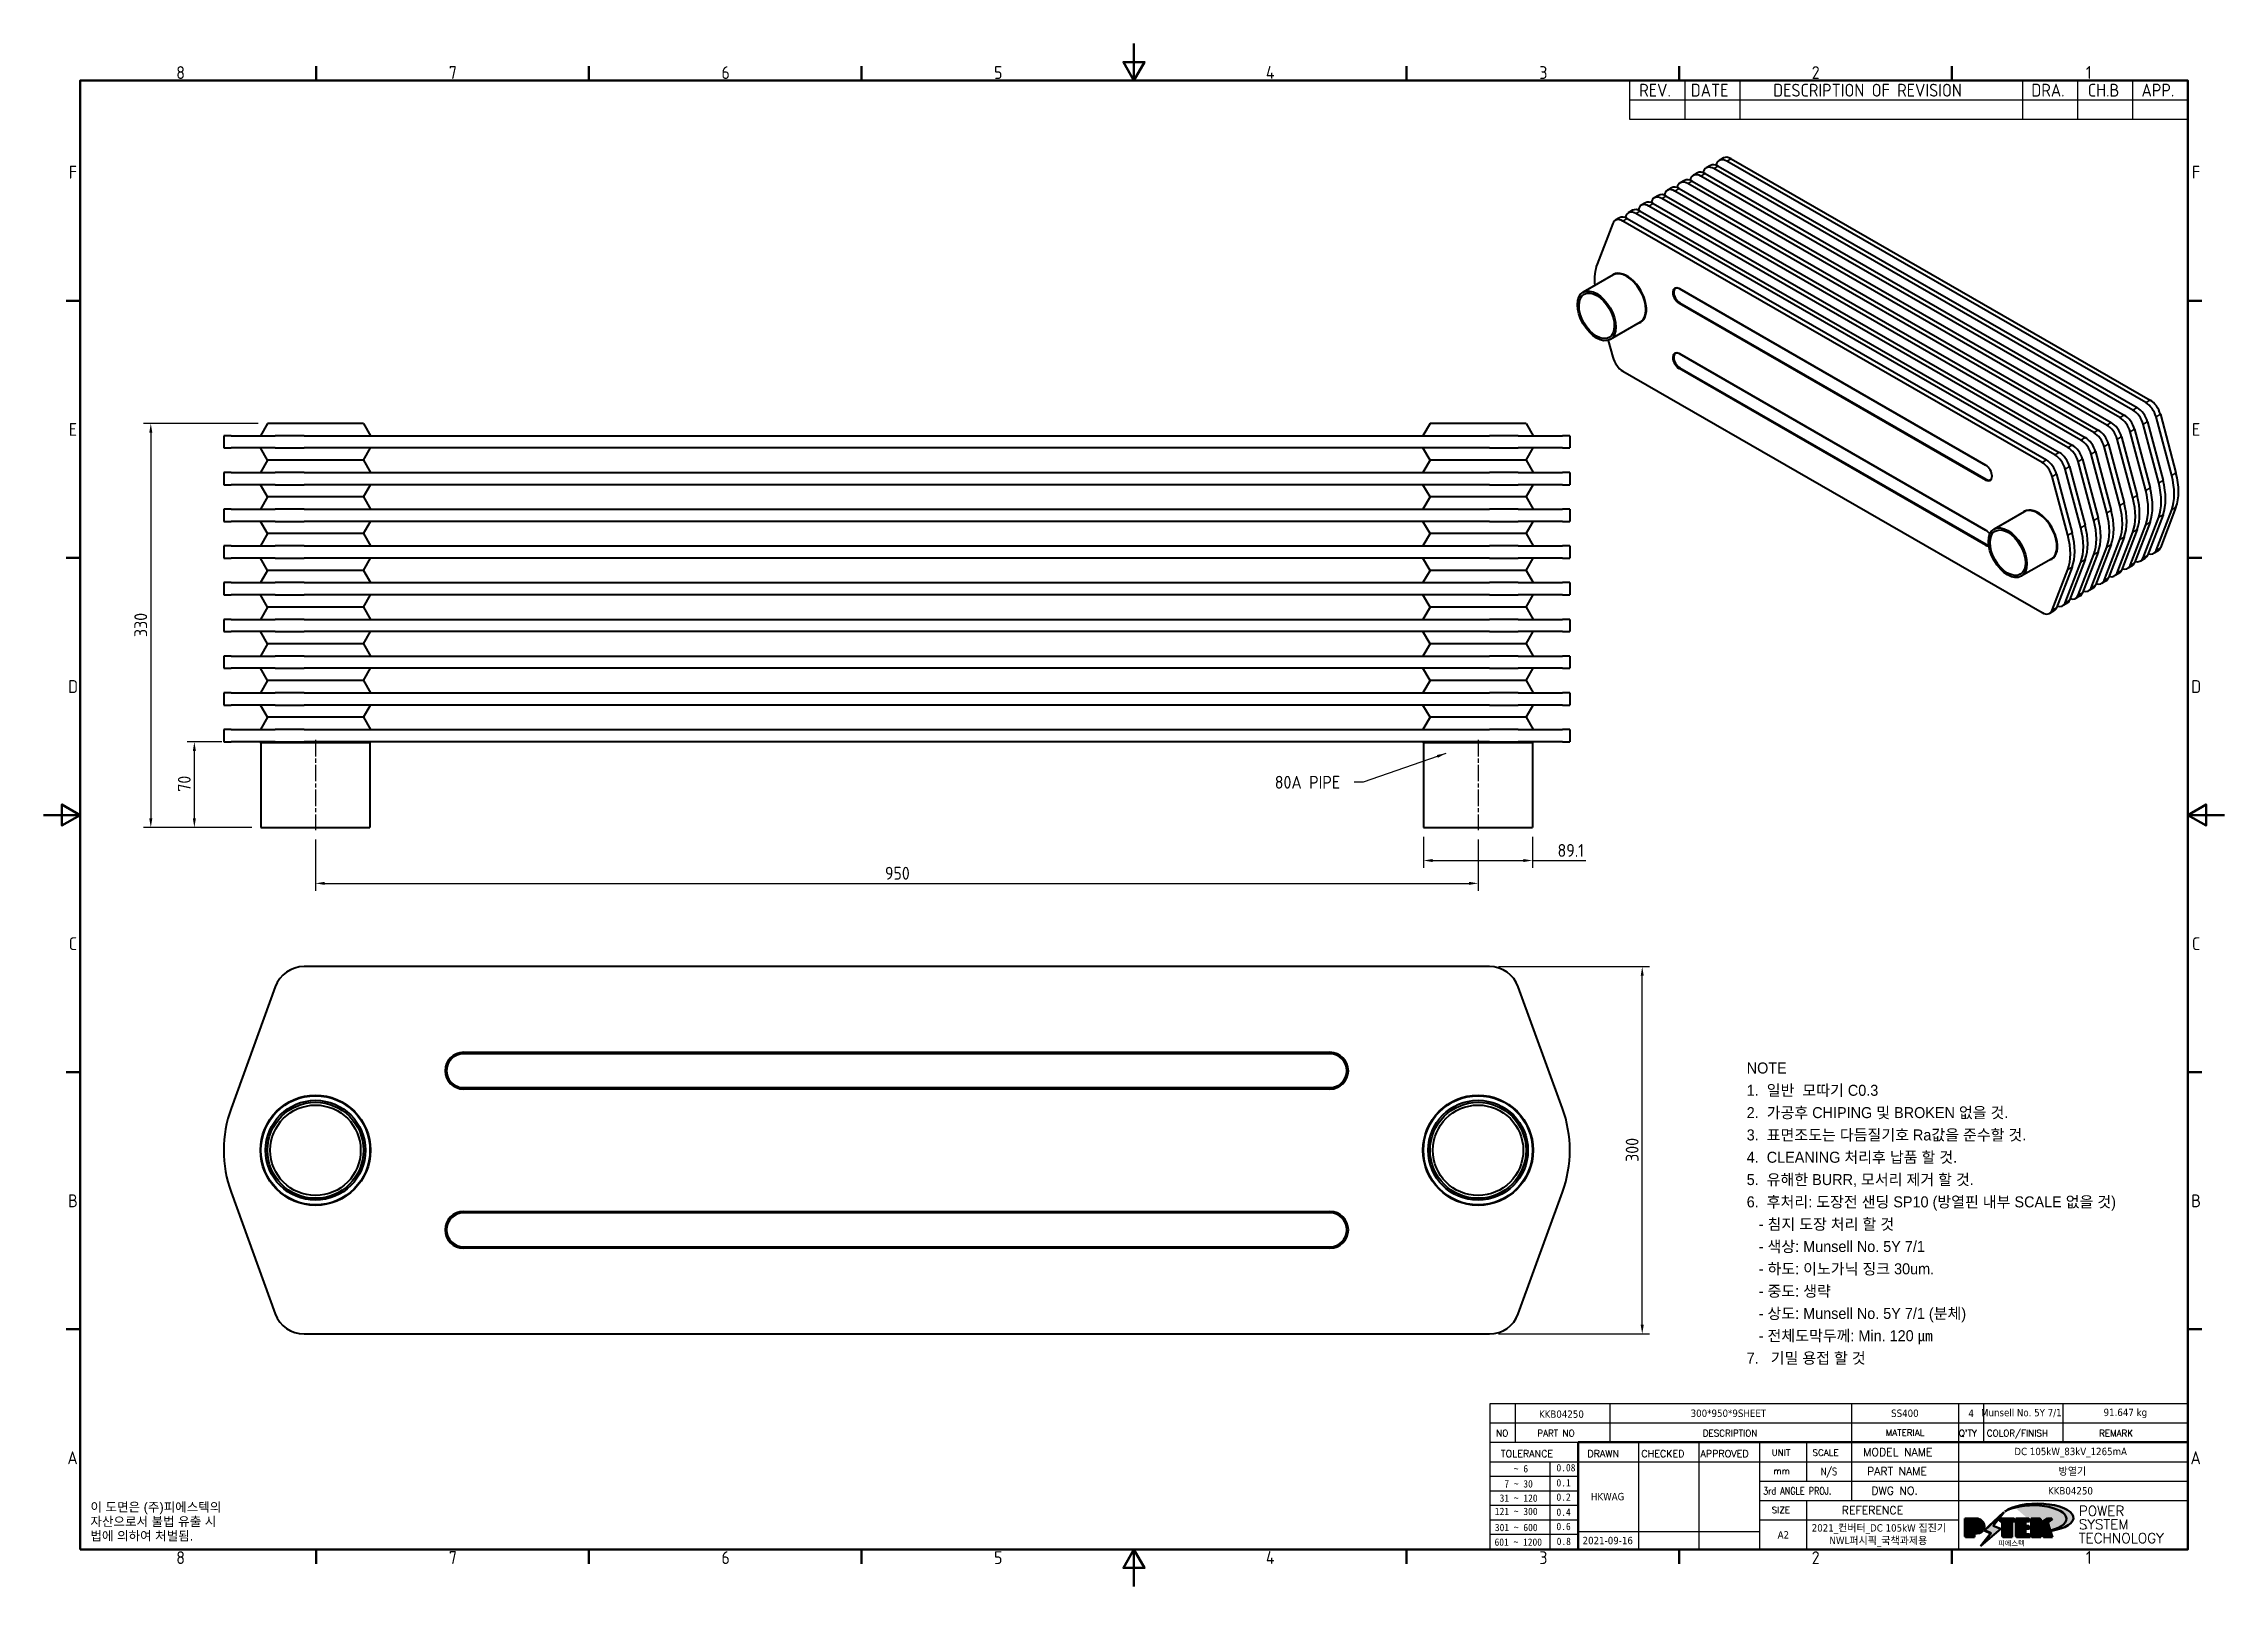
# Model space of a CAD drawing. Header units: millimetres. Extents: x 0 to 1782, y 0 to 1260.
import ezdxf
from ezdxf.enums import TextEntityAlignment as Align

# ---------------------------------------------------------------- set-up
doc = ezdxf.new("R2010")
doc.units = ezdxf.units.MM
doc.header["$LTSCALE"] = 3
doc.linetypes.add('CHAIN', pattern=[0.35429999999999995, 0.2362, -0.0295, 0.0591, -0.0295])
doc.layers.get('0').update_dxf_attribs({"color": 3, "lineweight": 25})
for name, color, linetype, lineweight in [('가시적인 것(ISO)', 3, 'Continuous', 40), ('가시적인 좁은 것(ISO)', 3, 'Continuous', 35), ('경계(ISO)', 7, 'Continuous', 70), ('기호(ISO)', 7, 'Continuous', 25), ('제목(ISO)', 7, 'Continuous', 50), ('중심선(ISO)', 7, 'Continuous', 25), ('치수(ISO)', 7, 'Continuous', 25), ('해치(ISO)', 7, 'Continuous', 18)]:
    doc.layers.add(name, color=color, linetype=linetype, lineweight=lineweight)
doc.styles.add('HAN_291', font='')
doc.styles.add('HAN_370', font='', dxfattribs={"width": 2})
doc.styles.add('ISO Proportional', font='arial.ttf')
doc.styles.add('RC_284', font='ROMANC.shx')
doc.styles.add('RC_287', font='ROMANC.shx')
doc.styles.add('RC_292', font='ROMANC.shx')
doc.styles.add('ROMANT_294', font='romant.shx')
doc.styles.add('문자 텍스트_PSTEK_POSCO', font='isocp.shx')
doc.styles.add('치수 텍스트_PSTEK_POSCO', font='isocp.shx')
doc.styles.add('텍스트 스타일198', font='tahoma.ttf')
doc.styles.add('텍스트 스타일333', font='ROMANC.shx', dxfattribs={"width": 0.800000011920929})
doc.styles.get('HAN_291').set_extended_font_data('GulimChe')
doc.styles.get('HAN_370').set_extended_font_data('GulimChe')
doc.dimstyles.new('치수_PSTEK_POSCO', dxfattribs={"dimscale": 3, "dimtxt": 3.5, "dimasz": 2.5, "dimexe": 2, "dimexo": 2.5, "dimgap": 1, "dimtad": 1, "dimrnd": 1e-08, "dimdsep": 46, "dimtxsty": '치수 텍스트_PSTEK_POSCO', "dimcen": 0.09, "dimdle": 10, "dimclrd": 7, "dimclre": 7, "dimclrt": 2, "dimadec": 1, "dimazin": 2, "dimtfac": 1, "dimtmove": 0, "dimatfit": 3, "dimfxl": 0, "dimtolj": 1, "dimlwd": -1, "dimlwe": -1, "dimarcsym": 0})
doc.dimstyles.new('치수_PSTEK_POSCO$7', dxfattribs={"dimscale": 3, "dimtxt": 3.5, "dimasz": 2.5, "dimexe": 2, "dimexo": 2.5, "dimgap": 1, "dimtad": 1, "dimrnd": 1e-08, "dimdsep": 46, "dimtxsty": '치수 텍스트_PSTEK_POSCO', "dimcen": 0.09, "dimdle": 10, "dimclrd": 7, "dimclre": 7, "dimclrt": 2, "dimadec": 1, "dimazin": 2, "dimtfac": 1, "dimtmove": 0, "dimatfit": 3, "dimfxl": 0, "dimtolj": 1, "dimlwd": -1, "dimlwe": -1, "dimarcsym": 0})

msp = doc.modelspace()

# ---------------------------------------------------------------- texts
at = {"layer": '기호(ISO)', "color": 2, "insert": (1006.02166595549, 656.7177011939513), "char_height": 10.49999982118607, "width": 61.84862852096558, "attachment_point": 4, "style": '치수 텍스트_PSTEK_POSCO'}
msp.add_mtext('{\\fISOCP|b0|i0;\\H10.5000;80A PIPE}', dxfattribs=at)
at = {"layer": '기호(ISO)', "color": 2, "insert": (38.2652332588892, 52.60201947593492), "char_height": 7.5, "width": 117.918311236298, "attachment_point": 4, "line_spacing_factor": 0.9442214965820312, "style": '문자 텍스트_PSTEK_POSCO'}
msp.add_mtext('{\\fArial|b0|i0;\\H7.5000;이 도면은 (주)피에스텍의\\P자산으로서 불법 유출 시 \\P법에 의하여 처벌됨.}', dxfattribs=at)

# ---------------------------------------------------------------- blocks, each defined once
blk = doc.blocks.new('경계 Default Border')
at = {"layer": '경계(ISO)'}
for p, q in [((74.25000190734863, 410), (74.25000190734863, 413.8999938964844)), ((148.5000038146973, 410), (148.5000038146973, 413.8999938964844)), ((222.7499961853027, 410), (222.7499961853027, 413.8999938964844)), ((371.25, 410), (371.25, 413.8999938964844)), ((445.4999923706055, 410), (445.4999923706055, 413.8999938964844)), ((519.7499847412109, 410), (519.7499847412109, 413.8999938964844)), ((10, 350), (6.100000143051147, 350)), ((584.0000152587891, 350), (587.9000091552734, 350)), ((10, 280), (6.100000143051147, 280)), ((584.0000152587891, 280), (587.9000091552734, 280)), ((10, 140), (6.100000143051147, 140)), ((584.0000152587891, 140), (587.9000091552734, 140)), ((10, 70), (6.100000143051147, 70)), ((584.0000152587891, 70), (587.9000091552734, 70)), ((74.25000190734863, 10), (74.25000190734863, 6.100000143051147)), ((148.5000038146973, 10), (148.5000038146973, 6.100000143051147)), ((222.7499961853027, 10), (222.7499961853027, 6.100000143051147)), ((371.25, 10), (371.25, 6.100000143051147)), ((445.4999923706055, 10), (445.4999923706055, 6.100000143051147)), ((519.7499847412109, 10), (519.7499847412109, 6.100000143051147))]:
    blk.add_line(p, q, dxfattribs=at)
at = {"layer": '경계(ISO)', "flags": 128}
for points in [[(297.0000076293945, 420), (297.0000076293945, 410), (294.1132545471191, 415), (299.8867607116699, 415), (297.0000076293945, 410)], [(10, 10), (10, 410), (584.0000152587891, 410), (584.0000152587891, 10), (10, 10)], [(0, 210), (10, 210), (5, 212.8867530822754), (5, 207.1132469177246), (10, 210)], [(594.0000152587891, 210), (584.0000152587891, 210), (589.0000152587891, 212.8867530822754), (589.0000152587891, 207.1132469177246), (584.0000152587891, 210)], [(297.0000076293945, 0), (297.0000076293945, 10), (294.1132545471191, 5), (299.8867607116699, 5), (297.0000076293945, 10)]]:
    blk.add_lwpolyline(points, dxfattribs=at)
at = {"layer": '경계(ISO)', "color": 2, "char_height": 3.499999940395355, "attachment_point": 7, "style": '문자 텍스트_PSTEK_POSCO'}
for s, insert in [('8', (36.12696281991731, 410.3666269379668)), ('7', (110.3769628199173, 410.3916567344917)), ('6', (184.6269628199173, 410.3666269379668)), ('5', (258.8769628199173, 410.3666269379668)), ('4', (332.9273818734409, 410.4)), ('3', (407.4049628911206, 410.3666269379668)), ('2', (481.6073627700749, 410.3666269379668)), ('1', (556.2754104957878, 410.4)), ('F', (6.851962849719566, 383.2500000298023)), ('F', (585.1519627901149, 383.2500000298023)), ('E', (6.851962849719566, 313.2166269677691)), ('E', (585.1519627901149, 313.2166269677691)), ('D', (6.657981917483848, 243.2166269677691)), ('D', (584.9579818578792, 243.2166269677691)), ('C', (6.851962849719566, 173.2166269677691)), ('C', (585.1519627901149, 173.2166269677691)), ('B', (6.657981917483848, 103.2166269677691)), ('B', (584.9579818578792, 103.2166269677691)), ('A', (6.466800992368466, 33.24165676429402)), ('A', (584.7668009327638, 33.24165676429402)), ('8', (36.12696281991731, 6.066626997571438)), ('7', (110.3769628199173, 6.091656794096343)), ('6', (184.6269628199173, 6.066626997571438)), ('5', (258.8769628199173, 6.066626997571438)), ('4', (332.9273818734409, 6.100000059604644)), ('3', (407.4049628911206, 6.066626997571438)), ('2', (481.6073627700749, 6.066626997571438)), ('1', (556.2754104957878, 6.100000059604644))]:
    blk.add_mtext(s, dxfattribs=dict(at, insert=insert))
blk = doc.blocks.new('제목 블록 PSTEK')
h = blk.add_hatch(color=1)
edge = h.paths.add_edge_path(flags=0)
edge.add_line((314.2242174273352, 19.60711530335299), (314.2242174273352, 17.00126995915134))
edge.add_line((314.2242174273352, 17.00126995915134), (314.3485873187598, 17.00126995915134))
edge.add_arc((314.3485873187598, 17.6527312952023), 0.6514613360509371, 270, 360)
edge.add_line((315.0000486548106, 17.6527312952023), (315.0000486548106, 18.95565396730211))
edge.add_arc((314.3485873187598, 18.95565396730212), 0.6514613360508712, 0, 90)
edge.add_line((314.3485873187598, 19.60711530335299), (314.2242174273352, 19.60711530335299))
edge = h.paths.add_edge_path()
edge.add_arc((314.9847713324306, 18.28938669179658), 1.969189947606664, 269.9999999999959, 450)
edge.add_line((314.9847713324306, 20.25857663940318), (311.7664314776902, 20.25857663940324))
edge.add_line((311.7664314776902, 20.25857663940324), (311.7664314776902, 15.3430047401139))
edge.add_line((311.7664314776902, 15.3430047401139), (314.2242174273352, 15.3430047401139))
edge.add_line((314.2242174273352, 15.3430047401139), (314.2242174273352, 16.32019674418991))
edge.add_line((314.2242174273352, 16.32019674418991), (314.9847713324307, 16.32019674418991))
h = blk.add_hatch(color=252)
edge = h.paths.add_edge_path()
edge.add_arc((314.9847713324309, 18.28938669179657), 1.969189947606666, 270, 406.8278729790604)
edge.add_arc((315.1624426058984, 18.1413272972396), 1.969189947606962, -90, 53.560984836317004, ccw=False)
edge.add_line((315.1624426058984, 16.17213734963263), (314.4018887008024, 16.17213734963263))
edge.add_line((314.4018887008024, 16.17213734963263), (314.4018887008024, 15.19494534555726))
edge.add_line((314.4018887008024, 15.19494534555726), (311.9441027511573, 15.19494534555726))
edge.add_line((311.9441027511573, 15.19494534555726), (311.9441027511573, 15.3430047401139))
edge.add_line((311.9441027511573, 15.3430047401139), (314.2242174273352, 15.3430047401139))
edge.add_line((314.2242174273352, 15.3430047401139), (314.2242174273352, 16.32019674418991))
edge.add_line((314.2242174273352, 16.32019674418991), (314.9847713324309, 16.32019674418991))
h = blk.add_hatch(color=252)
edge = h.paths.add_edge_path()
edge.add_line((314.4018887008024, 19.45905590879572), (314.5262585922315, 19.45905590879572))
edge.add_arc((314.5262585922314, 18.80759457274939), 0.6514613360463194, 60.4189348879147, 90.00000000000318, ccw=False)
edge.add_arc((314.3485873187602, 18.95565396730057), 0.6514613360524251, 39.96992292766206, 90.00000000009999)
edge.add_line((314.3485873187591, 19.60711530335307), (314.2242174273352, 19.60711530335298))
edge.add_line((314.2242174273352, 19.60711530335299), (314.2242174273352, 17.00126995915134))
edge.add_line((314.2242174273352, 17.00126995915134), (314.3485873187591, 17.00126995915134))
edge.add_arc((314.3485873187568, 17.652731295233), 0.6514613360816299, 270.0000000002, 274.6930825552478)
edge.add_line((314.4018887008024, 17.0034541317032), (314.4018887008024, 19.45905590879572))
for color, points in [(252, [(317.2195697678507, 17.0593801673321), (322.0326348870767, 21.62682475217465), (322.2781991042243, 21.94392121864296), (317.0471853425802, 16.97985676345368), (318.7512090904202, 16.1899260703855), (316.0018030350395, 12.71868385740789), (316.3356552234328, 13.00206718743325), (318.9235935156908, 16.2694494742633)]), (5, [(321.6183518841322, 17.4193704504104), (319.5281351041078, 18.24969419629727), (322.4505835294948, 22.02344462252142), (317.2195697678507, 17.0593801673321), (318.9235935156908, 16.2694494742633), (316.1741874603099, 12.79820726128571)]), (1, [(324.4839107253602, 19.60711530335299), (325.2419748254881, 19.60711530335299), (325.2419748254881, 20.25857663940324), (321.2266040451076, 20.25857663940324), (321.2266040451076, 19.60711530335299), (321.9846681452406, 19.60711530335299), (321.9846681452406, 15.3430047401139), (324.4839107253602, 15.3430047401139)]), (252, [(321.9846681452406, 19.60711530335299), (321.4042753185749, 19.60711530335299), (321.4042753185749, 19.45905590879572), (321.9846681452406, 19.45905590879572)]), (252, [(324.6615819988275, 19.45905590879572), (325.4196460989604, 19.45905590879572), (325.4196460989604, 20.11051724484596), (325.2419748254881, 20.11051724484596), (325.2419748254881, 19.60711530335299), (324.4839107253602, 19.60711530335299), (324.4839107253602, 15.3430047401139), (322.1623394187076, 15.3430047401139), (322.1623394187076, 15.19494534555726), (324.6615819988275, 15.19494534555726)]), (1, [(329.2277337269622, 20.25857663940324), (325.65654113025, 20.25857663940324), (325.65654113025, 15.3430047401139), (329.3580259941756, 15.3430047401139), (329.3580259941756, 15.9944660761648), (328.1137701654877, 15.9944660761648), (328.1137701654877, 17.56360607323003), (329.2277337269622, 17.56360607323003), (329.2277337269622, 18.25543873810179), (328.1137701654877, 18.25543873810179), (328.1137701654877, 19.60711530335299), (329.2277337269622, 19.60711530335299)]), (252, [(328.2914414389548, 19.45905590879572), (329.4054050004294, 19.45905590879572), (329.4054050004294, 20.11051724484596), (329.2277337269622, 20.11051724484596), (329.2277337269622, 19.60711530335299), (328.1137701654877, 19.60711530335299), (328.1137701654877, 18.25543873810179), (328.2914414389548, 18.25543873810179)]), (252, [(328.2914414389548, 17.41554667867274), (329.4054050004294, 17.41554667867274), (329.4054050004294, 18.10737934354514), (329.2277337269622, 18.10737934354514), (329.2277337269622, 17.56360607323003), (328.1137701654877, 17.56360607323003), (328.1137701654877, 15.9944660761648), (328.2914414389548, 15.9944660761648)]), (1, [(332.3312149849806, 20.25857663940324), (329.8592894925411, 20.25857663940324), (329.8592894925411, 15.3430047401139), (332.3312149849806, 15.3430047401139), (332.3312149849806, 17.4318630164523), (333.0701931098801, 15.3430047401139), (335.4855464857051, 15.3430047401139), (334.2514536401189, 19.30614745124769), (335.4379594596742, 20.25857663940324), (334.3071782107978, 20.25857663940324), (332.3312149849806, 18.99741471888304)]), (252, [(332.5088862584528, 20.1105172448466), (332.3312149849806, 20.1105172448466), (332.3312149849806, 18.99741471888368), (332.5088862584528, 19.11081371413894)]), (252, [(335.6156307331414, 20.11051724484596), (335.2535118015555, 20.11051724484596), (334.2514536401189, 19.30614745124769), (335.4855464857051, 15.3430047401139), (333.1954852176545, 15.3430047401139), (333.2478643833523, 15.19494534555726), (335.6632177591723, 15.19494534555726), (334.4291249135862, 19.15808805669106)]), (252, [(329.5356972676428, 15.8464066816075), (329.3580259941756, 15.8464066816075), (329.3580259941756, 15.3430047401139), (325.8342124037171, 15.3430047401139), (325.8342124037171, 15.19494534555726), (329.5356972676428, 15.19494534555726)]), (252, [(332.5088862584528, 16.92964231796647), (332.3312149849806, 17.43186301645164), (332.3312149849806, 15.3430047401139), (330.0369607660135, 15.3430047401139), (330.0369607660135, 15.19494534555726), (332.5088862584528, 15.19494534555726)])]:
    blk.add_hatch(color=color).paths.add_polyline_path(points)
at = {"layer": '해치(ISO)', "true_color": 0x27d1fc}
h = blk.add_hatch(color=140, dxfattribs=at)
edge = h.paths.add_edge_path()
edge.add_ellipse((330.3660919371412, 20.15576403068321), major_axis=(9.100907360794343, 0), ratio=0.4069904968023172, start_angle=301.3098473703837, end_angle=507.7436900681698)
edge.add_ellipse((331.5340919371412, 20.4634168429492), major_axis=(-9.82350664112931, 0), ratio=0.3942600559756514, start_angle=111.51207141178469, end_angle=334.47025347086895, ccw=False)
edge.add_line((335.1363447531188, 16.8601935978785), (335.0955236905705, 16.99119398620872))
at = {"color": 180}
for p, q in [((182.475792979055, 11.79100474011392), (182.4757929790549, 51.56524660363496)), ((182.4757929790549, 51.56524660363496), (372.4757929537551, 51.56524660363496)), ((189.2651435055721, 51.56524660363496), (189.2651435055722, 41.00524660363494)), ((215.2152739891528, 41.00524660363494), (215.2152739891528, 51.56524660363496)), ((280.8758854511282, 51.56524660363496), (280.8758854511282, 41.00524660363494)), ((310.0881549537552, 51.56524660363496), (310.0881549537553, 41.00524660363494)), ((316.9044520275131, 51.56524660363496), (316.9044520275127, 41.00524660363494)), ((338.4566026226726, 51.56524660363496), (338.4566026226727, 41.00524660363494)), ((372.4757929537551, 51.56524660363496), (372.4757929537551, 11.79100474011389)), ((182.475792979055, 46.2852466036349), (372.4757929537551, 46.28524660363492)), ((182.475792979055, 41.00524660363493), (206.451475290024, 41.00524660363493)), ((182.475792979055, 35.72524660363497), (206.451475290024, 35.72524660363497)), ((198.8621818849491, 12.02524660363491), (198.8621818849491, 35.72524660363497)), ((206.451475290024, 35.72524660363497), (372.4757929537551, 35.72524660363497)), ((222.9401812389276, 11.79100474011392), (222.9401812389276, 41.00524660363494)), ((239.4288871878316, 11.79100474011392), (239.4288871878316, 41.00524660363494)), ((255.9175931367356, 11.79100474011392), (255.9175931367356, 41.00524660363494)), ((268.6918866058747, 41.00524660363494), (268.6918866058747, 30.44524660363498)), ((280.8758854511282, 41.00524660363494), (280.8758854511282, 25.16524660363502)), ((310.088154953755, 41.00524660363494), (310.088154953755, 11.79100474011392)), ((182.475792979055, 31.77524660363492), (206.451475290024, 31.77524660363492)), ((255.917593136736, 30.44524660363498), (372.4757929537552, 30.44524660363501)), ((182.475792979055, 27.82524660363487), (206.451475290024, 27.82524660363487)), ((182.475792979055, 23.87524660363505), (206.451475290024, 23.87524660363505)), ((255.9175931367359, 25.16524660363502), (372.4757929537552, 25.165246603635)), ((268.6918866058744, 25.16524660363502), (268.6918866058744, 11.79100474011392)), ((182.475792979055, 19.92524660363478), (206.451475290024, 19.92524660363478)), ((255.9175931367359, 19.88524660363481), (310.0881549537553, 19.88524660363481)), ((182.475792979055, 15.97524660363496), (206.451475290024, 15.97524660363496)), ((206.451475290024, 16.74100474011396), (255.9175931367359, 16.74100474011396)), ((182.475792979055, 11.79100474011392), (372.4757929537551, 11.79100474011389))]:
    blk.add_line(p, q, dxfattribs=at)
at = {"color": 7, "lineweight": 50}
for p, q in [((206.4514752900237, 11.79100474011392), (206.4514752900237, 41.00524660363494)), ((206.451475290024, 41.00524660363494), (372.4757929537551, 41.00524660363496))]:
    blk.add_line(p, q, dxfattribs=at)
at = {"color": 7}
for p, q in [((311.7664314776902, 20.25900474011391), (311.7664314776902, 15.34300474011391)), ((314.9847713324309, 20.25857663940324), (311.7664314776902, 20.25857663940324)), ((314.9847713324309, 20.25857663940324), (311.7664314776902, 20.25857663940324)), ((311.7664314776902, 20.25857663940324), (311.7664314776902, 15.3430047401139)), ((314.2242174273352, 17.00126995915134), (314.2242174273352, 19.60711530335299)), ((314.2242174273352, 19.60711530335299), (314.3485873187591, 19.60711530335299)), ((314.3485873187591, 19.60711530335299), (314.2242174273352, 19.60711530335299)), ((314.2242174273352, 19.60711530335299), (314.2242174273352, 17.00126995915134)), ((314.2242174273352, 17.00126995915134), (314.2242174273352, 19.60711530335299)), ((314.2242174273352, 19.60711530335299), (314.3485873187591, 19.60711530335299)), ((314.4018887008024, 19.45905590879572), (314.5262585922314, 19.45905590879572)), ((314.4018887008024, 17.0034541317032), (314.4018887008024, 19.45905590879572)), ((315.0000486548106, 18.95565396730275), (315.0000486548106, 17.65273129520161)), ((315.0000486548106, 18.95565396730275), (315.0000486548106, 17.65273129520161)), ((322.2781991042243, 21.94392121864296), (317.0471853425802, 16.97985676345368)), ((322.4505835294948, 22.02344462252142), (317.2195697678507, 17.0593801673321)), ((317.2195697678507, 17.0593801673321), (322.0326348870767, 21.62682475217465)), ((319.5281351041078, 18.24969419629727), (322.4505835294948, 22.02344462252142)), ((321.6183518841322, 17.4193704504104), (319.5281351041078, 18.24969419629727)), ((325.2419748254881, 20.25857663940324), (321.2266040451076, 20.25857663940324)), ((321.2266040451076, 20.25857663940324), (321.2266040451076, 19.60711530335299)), ((325.2419748254881, 20.25857663940324), (321.2266040451076, 20.25857663940324)), ((321.2266040451076, 20.25857663940324), (321.2266040451076, 19.60711530335299)), ((321.2266040451076, 19.60711530335299), (321.9846681452406, 19.60711530335299)), ((321.2266040451076, 19.60711530335299), (321.9846681452406, 19.60711530335299)), ((321.4042753185749, 19.60711530335299), (321.4042753185749, 19.45905590879572)), ((321.9846681452406, 19.60711530335299), (321.4042753185749, 19.60711530335299)), ((321.4042753185749, 19.45905590879572), (321.9846681452406, 19.45905590879572)), ((321.9846681452406, 19.60711530335299), (321.9846681452406, 15.3430047401139)), ((321.9846681452406, 19.45905590879572), (321.9846681452406, 19.60711530335299)), ((321.9846681452406, 19.60711530335299), (321.9846681452406, 15.3430047401139)), ((322.0326348870767, 21.62682475217465), (322.2781991042243, 21.94392121864296)), ((324.4839107253602, 19.60711530335299), (325.2419748254881, 19.60711530335299)), ((324.4839107253602, 15.3430047401139), (324.4839107253602, 19.60711530335299)), ((325.2419748254881, 19.60711530335299), (324.4839107253602, 19.60711530335299)), ((324.4839107253602, 19.60711530335299), (324.4839107253602, 15.3430047401139)), ((324.4839107253602, 19.60711530335299), (325.2419748254881, 19.60711530335299)), ((324.4839107253602, 15.3430047401139), (324.4839107253602, 19.60711530335299)), ((324.6615819988275, 19.45905590879572), (325.4196460989604, 19.45905590879572)), ((324.6615819988275, 15.19494534555726), (324.6615819988275, 19.45905590879572)), ((325.2419748254881, 19.60711530335299), (325.2419748254881, 20.25857663940324)), ((325.2419748254881, 19.60711530335299), (325.2419748254881, 20.25857663940324)), ((325.4196460989604, 20.11051724484596), (325.2419748254881, 20.11051724484596)), ((325.2419748254881, 20.11051724484596), (325.2419748254881, 19.60711530335299)), ((325.4196460989604, 19.45905590879572), (325.4196460989604, 20.11051724484596)), ((329.2277337269622, 20.25857663940324), (325.65654113025, 20.25857663940324)), ((325.65654113025, 20.25857663940324), (325.65654113025, 15.3430047401139)), ((325.65654113025, 20.25857663940324), (325.65654113025, 15.3430047401139)), ((329.2277337269622, 20.25857663940324), (325.65654113025, 20.25857663940324)), ((328.1137701654877, 18.25543873810179), (328.1137701654877, 19.60711530335299)), ((328.1137701654877, 19.60711530335299), (329.2277337269622, 19.60711530335299)), ((329.2277337269622, 19.60711530335299), (328.1137701654877, 19.60711530335299)), ((328.1137701654877, 19.60711530335299), (328.1137701654877, 18.25543873810179)), ((328.1137701654877, 18.25543873810179), (328.1137701654877, 19.60711530335299)), ((328.1137701654877, 19.60711530335299), (329.2277337269622, 19.60711530335299)), ((329.2277337269622, 18.25543873810179), (328.1137701654877, 18.25543873810179)), ((328.1137701654877, 18.25543873810179), (328.2914414389548, 18.25543873810179)), ((329.2277337269622, 18.25543873810179), (328.1137701654877, 18.25543873810179)), ((328.2914414389548, 18.25543873810179), (328.2914414389548, 19.45905590879572)), ((328.2914414389548, 19.45905590879572), (329.4054050004294, 19.45905590879572)), ((329.2277337269622, 19.60711530335299), (329.2277337269622, 20.25857663940324)), ((329.2277337269622, 19.60711530335299), (329.2277337269622, 20.25857663940324)), ((329.4054050004294, 20.11051724484596), (329.2277337269622, 20.11051724484596)), ((329.2277337269622, 20.11051724484596), (329.2277337269622, 19.60711530335299)), ((329.2277337269622, 17.56360607323003), (329.2277337269622, 18.25543873810179)), ((329.2277337269622, 17.56360607323003), (329.2277337269622, 18.25543873810179)), ((329.4054050004294, 18.10737934354514), (329.2277337269622, 18.10737934354514)), ((329.2277337269622, 18.10737934354514), (329.2277337269622, 17.56360607323003)), ((329.4054050004294, 19.45905590879572), (329.4054050004294, 20.11051724484596)), ((329.4054050004294, 17.41554667867274), (329.4054050004294, 18.10737934354514)), ((332.3312149849806, 20.25857663940324), (329.8592894925411, 20.25857663940324)), ((329.8592894925411, 20.25857663940324), (329.8592894925411, 15.3430047401139)), ((329.8592894925411, 20.25857663940324), (329.8592894925411, 15.3430047401139)), ((332.3312149849806, 20.25857663940324), (329.8592894925411, 20.25857663940324)), ((334.3071782107978, 20.25857663940324), (332.3312149849806, 18.99741471888304)), ((332.3312149849806, 18.99741471888304), (332.3312149849806, 20.25857663940324)), ((334.3071782107978, 20.25857663940324), (332.3312149849806, 18.99741471888304)), ((332.3312149849806, 18.99741471888304), (332.3312149849806, 20.25857663940324)), ((332.5088862584528, 20.1105172448466), (332.3312149849806, 20.1105172448466)), ((332.3312149849806, 20.1105172448466), (332.3312149849806, 18.99741471888368)), ((332.3312149849806, 18.99741471888368), (332.5088862584528, 19.11081371413894)), ((332.5088862584528, 19.11081371413894), (332.5088862584528, 20.1105172448466)), ((334.2514536401189, 19.30614745124769), (335.4379594596742, 20.25857663940324)), ((334.2514536401189, 19.30614745124769), (335.4379594596742, 20.25857663940324)), ((335.2535118015555, 20.11051724484596), (334.2514536401189, 19.30614745124769)), ((335.4855464857051, 15.3430047401139), (334.2514536401189, 19.30614745124769)), ((334.2514536401189, 19.30614745124769), (335.4855464857051, 15.3430047401139)), ((335.4855464857051, 15.3430047401139), (334.2514536401189, 19.30614745124769)), ((335.4379594596742, 20.25857663940324), (334.3071782107978, 20.25857663940324)), ((335.4379594596742, 20.25857663940324), (334.3071782107978, 20.25857663940324)), ((334.4291249135862, 19.15808805669104), (335.6156307331414, 20.11051724484596)), ((335.6632177591723, 15.19494534555726), (334.4291249135862, 19.15808805669104)), ((335.6156307331414, 20.11051724484596), (335.2535118015555, 20.11051724484596)), ((311.7664314776902, 15.3430047401139), (314.2242174273352, 15.3430047401139)), ((311.7664314776902, 15.3430047401139), (314.2242174273352, 15.3430047401139)), ((314.2242174273352, 15.3430047401139), (311.9441027511573, 15.3430047401139)), ((311.9441027511573, 15.3430047401139), (311.9441027511573, 15.19494534555726)), ((311.9441027511573, 15.19494534555726), (314.4018887008024, 15.19494534555726)), ((314.3485873187591, 17.00126995915134), (314.2242174273352, 17.00126995915134)), ((314.2242174273352, 17.00126995915134), (314.3485873187591, 17.00126995915134)), ((314.3485873187591, 17.00126995915134), (314.2242174273352, 17.00126995915134)), ((314.2242174273352, 16.32019674418991), (314.9847713324309, 16.32019674418991)), ((314.2242174273352, 15.3430047401139), (314.2242174273352, 16.32019674418991)), ((314.9847713324309, 16.32019674418991), (314.2242174273352, 16.32019674418991)), ((314.2242174273352, 16.32019674418991), (314.2242174273352, 15.3430047401139)), ((314.2242174273352, 16.32019674418991), (314.9847713324309, 16.32019674418991)), ((314.2242174273352, 15.3430047401139), (314.2242174273352, 16.32019674418991)), ((314.4018887008024, 16.17213734963263), (315.162442605898, 16.17213734963263)), ((314.4018887008024, 15.19494534555726), (314.4018887008024, 16.17213734963263)), ((318.7512090904202, 16.1899260703855), (316.0018030350395, 12.71868385740789)), ((316.0018030350395, 12.71868385740789), (316.3356552234328, 13.00206718743325)), ((316.1741874603099, 12.79820726128571), (321.6183518841322, 17.4193704504104)), ((318.9235935156908, 16.2694494742633), (316.1741874603099, 12.79820726128571)), ((316.3356552234328, 13.00206718743325), (318.9235935156908, 16.2694494742633)), ((317.0471853425802, 16.97985676345368), (318.7512090904202, 16.1899260703855)), ((318.9235935156908, 16.2694494742633), (317.2195697678507, 17.0593801673321)), ((317.2195697678507, 17.0593801673321), (318.9235935156908, 16.2694494742633)), ((321.9846681452406, 15.3430047401139), (324.4839107253602, 15.3430047401139)), ((321.9846681452406, 15.3430047401139), (324.4839107253602, 15.3430047401139)), ((324.4839107253602, 15.3430047401139), (322.1623394187076, 15.3430047401139)), ((322.1623394187076, 15.3430047401139), (322.1623394187076, 15.19494534555726)), ((322.1623394187076, 15.19494534555726), (324.6615819988275, 15.19494534555726)), ((325.65654113025, 15.3430047401139), (329.3580259941756, 15.3430047401139)), ((325.65654113025, 15.3430047401139), (329.3580259941756, 15.3430047401139)), ((329.3580259941756, 15.3430047401139), (325.8342124037171, 15.3430047401139)), ((325.8342124037171, 15.3430047401139), (325.8342124037171, 15.19494534555726)), ((325.8342124037171, 15.19494534555726), (329.5356972676428, 15.19494534555726)), ((328.1137701654877, 17.56360607323003), (329.2277337269622, 17.56360607323003)), ((328.1137701654877, 15.9944660761648), (328.1137701654877, 17.56360607323003)), ((329.2277337269622, 17.56360607323003), (328.1137701654877, 17.56360607323003)), ((328.1137701654877, 17.56360607323003), (328.1137701654877, 15.9944660761648)), ((328.1137701654877, 17.56360607323003), (329.2277337269622, 17.56360607323003)), ((328.1137701654877, 15.9944660761648), (328.1137701654877, 17.56360607323003)), ((329.3580259941756, 15.9944660761648), (328.1137701654877, 15.9944660761648)), ((328.1137701654877, 15.9944660761648), (328.2914414389548, 15.9944660761648)), ((329.3580259941756, 15.9944660761648), (328.1137701654877, 15.9944660761648)), ((328.2914414389548, 15.9944660761648), (328.2914414389548, 17.41554667867274)), ((328.2914414389548, 17.41554667867274), (329.4054050004294, 17.41554667867274)), ((329.3580259941756, 15.3430047401139), (329.3580259941756, 15.9944660761648)), ((329.3580259941756, 15.3430047401139), (329.3580259941756, 15.9944660761648)), ((329.5356972676428, 15.8464066816075), (329.3580259941756, 15.8464066816075)), ((329.3580259941756, 15.8464066816075), (329.3580259941756, 15.3430047401139)), ((329.5356972676428, 15.19494534555726), (329.5356972676428, 15.8464066816075)), ((329.8592894925411, 15.3430047401139), (332.3312149849806, 15.3430047401139)), ((329.8592894925411, 15.3430047401139), (332.3312149849806, 15.3430047401139)), ((332.3312149849806, 15.3430047401139), (330.0369607660135, 15.3430047401139)), ((330.0369607660135, 15.3430047401139), (330.0369607660135, 15.19494534555726)), ((330.0369607660135, 15.19494534555726), (332.5088862584528, 15.19494534555726)), ((332.3312149849806, 17.4318630164523), (333.0701931098801, 15.3430047401139)), ((332.3312149849806, 15.3430047401139), (332.3312149849806, 17.4318630164523)), ((332.5088862584528, 16.92964231796647), (332.3312149849806, 17.43186301645164)), ((332.3312149849806, 17.43186301645164), (332.3312149849806, 15.3430047401139)), ((332.3312149849806, 17.4318630164523), (333.0701931098801, 15.3430047401139)), ((332.3312149849806, 15.3430047401139), (332.3312149849806, 17.4318630164523)), ((332.5088862584528, 15.19494534555726), (332.5088862584528, 16.92964231796647)), ((333.0701931098801, 15.3430047401139), (335.4855464857051, 15.3430047401139)), ((333.0701931098801, 15.3430047401139), (335.4855464857051, 15.3430047401139)), ((335.4855464857051, 15.3430047401139), (333.1954852176545, 15.3430047401139)), ((333.1954852176545, 15.3430047401139), (333.2478643833523, 15.19494534555726)), ((333.2478643833523, 15.19494534555726), (335.6632177591723, 15.19494534555726)), ((345.0447381189468, 17.50375595811051), (344.9867755289346, 17.689895936919))]:
    blk.add_line(p, q, dxfattribs=at)
at = {"color": 1}
for p, q in [((314.9847713324309, 20.25857663940324), (311.7664314776902, 20.25857663940324)), ((311.7664314776902, 20.25857663940324), (311.7664314776902, 15.3430047401139)), ((314.2242174273352, 17.00126995915134), (314.2242174273352, 19.60711530335299)), ((314.2242174273352, 19.60711530335299), (314.3485873187591, 19.60711530335299)), ((315.0000486548106, 18.95565396730275), (315.0000486548106, 17.65273129520161)), ((325.2419748254881, 20.25857663940324), (321.2266040451076, 20.25857663940324)), ((321.2266040451076, 20.25857663940324), (321.2266040451076, 19.60711530335299)), ((321.2266040451076, 19.60711530335299), (321.9846681452406, 19.60711530335299)), ((321.9846681452406, 19.60711530335299), (321.9846681452406, 15.3430047401139)), ((324.4839107253602, 19.60711530335299), (325.2419748254881, 19.60711530335299)), ((324.4839107253602, 15.3430047401139), (324.4839107253602, 19.60711530335299)), ((325.2419748254881, 19.60711530335299), (325.2419748254881, 20.25857663940324)), ((329.2277337269622, 20.25857663940324), (325.65654113025, 20.25857663940324)), ((325.65654113025, 20.25857663940324), (325.65654113025, 15.3430047401139)), ((328.1137701654877, 18.25543873810179), (328.1137701654877, 19.60711530335299)), ((328.1137701654877, 19.60711530335299), (329.2277337269622, 19.60711530335299)), ((329.2277337269622, 18.25543873810179), (328.1137701654877, 18.25543873810179)), ((329.2277337269622, 19.60711530335299), (329.2277337269622, 20.25857663940324)), ((329.2277337269622, 17.56360607323003), (329.2277337269622, 18.25543873810179)), ((332.3312149849806, 20.25857663940324), (329.8592894925411, 20.25857663940324)), ((329.8592894925411, 20.25857663940324), (329.8592894925411, 15.3430047401139)), ((334.3071782107978, 20.25857663940324), (332.3312149849806, 18.99741471888304)), ((332.3312149849806, 18.99741471888304), (332.3312149849806, 20.25857663940324)), ((334.2514536401189, 19.30614745124769), (335.4379594596742, 20.25857663940324)), ((335.4855464857051, 15.3430047401139), (334.2514536401189, 19.30614745124769)), ((335.4379594596742, 20.25857663940324), (334.3071782107978, 20.25857663940324)), ((311.7664314776902, 15.3430047401139), (314.2242174273352, 15.3430047401139)), ((314.3485873187591, 17.00126995915134), (314.2242174273352, 17.00126995915134)), ((314.2242174273352, 16.32019674418991), (314.9847713324309, 16.32019674418991)), ((314.2242174273352, 15.3430047401139), (314.2242174273352, 16.32019674418991)), ((321.9846681452406, 15.3430047401139), (324.4839107253602, 15.3430047401139)), ((325.65654113025, 15.3430047401139), (329.3580259941756, 15.3430047401139)), ((328.1137701654877, 17.56360607323003), (329.2277337269622, 17.56360607323003)), ((328.1137701654877, 15.9944660761648), (328.1137701654877, 17.56360607323003)), ((329.3580259941756, 15.9944660761648), (328.1137701654877, 15.9944660761648)), ((329.3580259941756, 15.3430047401139), (329.3580259941756, 15.9944660761648)), ((329.8592894925411, 15.3430047401139), (332.3312149849806, 15.3430047401139)), ((332.3312149849806, 17.4318630164523), (333.0701931098801, 15.3430047401139)), ((332.3312149849806, 15.3430047401139), (332.3312149849806, 17.4318630164523)), ((333.0701931098801, 15.3430047401139), (335.4855464857051, 15.3430047401139))]:
    blk.add_line(p, q, dxfattribs=at)
at = {"color": 5}
for p, q in [((322.4505835294948, 22.02344462252142), (317.2195697678507, 17.0593801673321)), ((319.5281351041078, 18.24969419629727), (322.4505835294948, 22.02344462252142)), ((321.6183518841322, 17.4193704504104), (319.5281351041078, 18.24969419629727)), ((316.1741874603099, 12.79820726128571), (321.6183518841322, 17.4193704504104)), ((318.9235935156908, 16.2694494742633), (316.1741874603099, 12.79820726128571)), ((317.2195697678507, 17.0593801673321), (318.9235935156908, 16.2694494742633))]:
    blk.add_line(p, q, dxfattribs=at)
at = {"color": 7}
for centre, radius, start, end in [((314.3485873187598, 18.95565396730211), 0.6514613360508712, 0, 90), ((314.3485873187602, 18.95565396730057), 0.6514613360524251, 39.96992292766117, 90), ((314.3485873187598, 18.95565396730212), 0.6514613360508712, 0, 90), ((314.5262585922314, 18.80759457274939), 0.6514613360463193, 60.41893488791137, 90), ((314.9847713324309, 18.28938669179658), 1.969189947606665, 270, 90), ((314.9847713324309, 18.28938669179658), 1.969189947606665, 270, 90), ((314.9847713324307, 18.2893866917965), 1.969189947606594, 270, 46.82787297909833), ((315.1624426058984, 18.1413272972396), 1.969189947606961, 270, 53.56098483636067), ((314.3485873187597, 17.65273129520228), 0.6514613360509381, 270, 0), ((314.3485873187598, 17.6527312952023), 0.6514613360509381, 270, 0), ((314.3485873187568, 17.652731295233), 0.6514613360816299, 270, 274.6930825552478)]:
    blk.add_arc(centre, radius, start, end, dxfattribs=at)
at = {"color": 1}
for centre, radius, start, end in [((314.3485873187598, 18.95565396730211), 0.6514613360508712, 0, 90), ((314.9847713324309, 18.28938669179657), 1.969189947606665, 270, 90), ((314.3485873187598, 17.6527312952023), 0.6514613360509381, 270, 0)]:
    blk.add_arc(centre, radius, start, end, dxfattribs=at)
at = {"layer": '제목(ISO)', "lineweight": 18}
blk.add_line((182.475792979055, 35.72500474011393), (182.475792979055, 11.79100474011392), dxfattribs=at)
at = {"layer": '제목(ISO)'}
for p, q in [((314.9847713324306, 20.25857663940324), (311.7664314776902, 20.25857663940324)), ((311.7664314776902, 20.25857663940324), (311.7664314776902, 15.3430047401139)), ((314.2242174273352, 17.00126995915134), (314.2242174273352, 19.60711530335299)), ((314.2242174273352, 19.60711530335299), (314.3485873187598, 19.60711530335299)), ((314.3485873187591, 19.60711530335299), (314.2242174273352, 19.60711530335299)), ((314.2242174273352, 19.60711530335299), (314.2242174273352, 17.00126995915134)), ((314.4018887008024, 19.45905590879572), (314.5262585922314, 19.45905590879572)), ((314.4018887008024, 17.0034541317032), (314.4018887008024, 19.45905590879572)), ((315.0000486548106, 18.95565396730211), (315.0000486548106, 17.6527312952023)), ((322.2781991042243, 21.94392121864296), (317.0471853425802, 16.97985676345368)), ((322.4505835294948, 22.02344462252142), (317.2195697678507, 17.0593801673321)), ((317.2195697678507, 17.0593801673321), (322.0326348870767, 21.62682475217465)), ((319.5281351041078, 18.24969419629727), (322.4505835294948, 22.02344462252142)), ((321.6183518841322, 17.4193704504104), (319.5281351041078, 18.24969419629727)), ((325.2419748254881, 20.25857663940324), (321.2266040451076, 20.25857663940324)), ((321.2266040451076, 20.25857663940324), (321.2266040451076, 19.60711530335299)), ((321.2266040451076, 19.60711530335299), (321.9846681452406, 19.60711530335299)), ((321.9846681452406, 19.60711530335299), (321.4042753185749, 19.60711530335299)), ((321.4042753185749, 19.60711530335299), (321.4042753185749, 19.45905590879572)), ((321.4042753185749, 19.45905590879572), (321.9846681452406, 19.45905590879572)), ((321.9846681452406, 19.60711530335299), (321.9846681452406, 15.3430047401139)), ((321.9846681452406, 19.45905590879572), (321.9846681452406, 19.60711530335299)), ((322.0326348870767, 21.62682475217465), (322.2781991042243, 21.94392121864296)), ((324.4839107253602, 19.60711530335299), (325.2419748254881, 19.60711530335299)), ((324.4839107253602, 15.3430047401139), (324.4839107253602, 19.60711530335299)), ((325.2419748254881, 19.60711530335299), (324.4839107253602, 19.60711530335299)), ((324.4839107253602, 19.60711530335299), (324.4839107253602, 15.3430047401139)), ((324.6615819988275, 19.45905590879572), (325.4196460989604, 19.45905590879572)), ((324.6615819988275, 15.19494534555726), (324.6615819988275, 19.45905590879572)), ((325.2419748254881, 19.60711530335299), (325.2419748254881, 20.25857663940324)), ((325.4196460989604, 20.11051724484596), (325.2419748254881, 20.11051724484596)), ((325.2419748254881, 20.11051724484596), (325.2419748254881, 19.60711530335299)), ((325.4196460989604, 19.45905590879572), (325.4196460989604, 20.11051724484596)), ((329.2277337269622, 20.25857663940324), (325.65654113025, 20.25857663940324)), ((325.65654113025, 20.25857663940324), (325.65654113025, 15.3430047401139)), ((328.1137701654877, 18.25543873810179), (328.1137701654877, 19.60711530335299)), ((328.1137701654877, 19.60711530335299), (329.2277337269622, 19.60711530335299)), ((329.2277337269622, 19.60711530335299), (328.1137701654877, 19.60711530335299)), ((328.1137701654877, 19.60711530335299), (328.1137701654877, 18.25543873810179)), ((329.2277337269622, 18.25543873810179), (328.1137701654877, 18.25543873810179)), ((328.1137701654877, 18.25543873810179), (328.2914414389548, 18.25543873810179)), ((328.2914414389548, 19.45905590879572), (329.4054050004294, 19.45905590879572)), ((328.2914414389548, 18.25543873810179), (328.2914414389548, 19.45905590879572)), ((329.2277337269622, 19.60711530335299), (329.2277337269622, 20.25857663940324)), ((329.4054050004294, 20.11051724484596), (329.2277337269622, 20.11051724484596)), ((329.2277337269622, 20.11051724484596), (329.2277337269622, 19.60711530335299)), ((329.2277337269622, 17.56360607323003), (329.2277337269622, 18.25543873810179)), ((329.4054050004294, 18.10737934354514), (329.2277337269622, 18.10737934354514)), ((329.2277337269622, 18.10737934354514), (329.2277337269622, 17.56360607323003)), ((329.4054050004294, 19.45905590879572), (329.4054050004294, 20.11051724484596)), ((329.4054050004294, 17.41554667867274), (329.4054050004294, 18.10737934354514)), ((332.3312149849806, 20.25857663940324), (329.8592894925411, 20.25857663940324)), ((329.8592894925411, 20.25857663940324), (329.8592894925411, 15.3430047401139)), ((334.3071782107978, 20.25857663940324), (332.3312149849806, 18.99741471888304)), ((332.3312149849806, 18.99741471888304), (332.3312149849806, 20.25857663940324)), ((332.5088862584528, 20.1105172448466), (332.3312149849806, 20.1105172448466)), ((332.3312149849806, 20.1105172448466), (332.3312149849806, 18.99741471888368)), ((332.3312149849806, 18.99741471888368), (332.5088862584528, 19.11081371413894)), ((332.5088862584528, 19.11081371413894), (332.5088862584528, 20.1105172448466)), ((334.2514536401189, 19.30614745124769), (335.4379594596742, 20.25857663940324)), ((335.2535118015555, 20.11051724484596), (334.2514536401189, 19.30614745124769)), ((335.4855464857051, 15.3430047401139), (334.2514536401189, 19.30614745124769)), ((334.2514536401189, 19.30614745124769), (335.4855464857051, 15.3430047401139)), ((335.4379594596742, 20.25857663940324), (334.3071782107978, 20.25857663940324)), ((334.4291249135862, 19.15808805669106), (335.6156307331414, 20.11051724484596)), ((335.6632177591723, 15.19494534555726), (334.4291249135862, 19.15808805669106)), ((335.6156307331414, 20.11051724484596), (335.2535118015555, 20.11051724484596)), ((311.7664314776902, 15.3430047401139), (314.2242174273352, 15.3430047401139)), ((314.2242174273352, 15.3430047401139), (311.9441027511573, 15.3430047401139)), ((311.9441027511573, 15.3430047401139), (311.9441027511573, 15.19494534555726)), ((311.9441027511573, 15.19494534555726), (314.4018887008024, 15.19494534555726)), ((314.3485873187598, 17.00126995915134), (314.2242174273352, 17.00126995915134)), ((314.2242174273352, 17.00126995915134), (314.3485873187591, 17.00126995915134)), ((314.2242174273352, 15.3430047401139), (314.2242174273352, 16.32019674418991)), ((314.2242174273352, 16.32019674418991), (314.9847713324307, 16.32019674418991)), ((314.9847713324309, 16.32019674418991), (314.2242174273352, 16.32019674418991)), ((314.2242174273352, 16.32019674418991), (314.2242174273352, 15.3430047401139)), ((314.4018887008024, 15.19494534555726), (314.4018887008024, 16.17213734963263)), ((314.4018887008024, 16.17213734963263), (315.1624426058984, 16.17213734963263)), ((318.7512090904202, 16.1899260703855), (316.0018030350395, 12.71868385740789)), ((316.0018030350395, 12.71868385740789), (316.3356552234328, 13.00206718743325)), ((316.1741874603099, 12.79820726128571), (321.6183518841322, 17.4193704504104)), ((318.9235935156908, 16.2694494742633), (316.1741874603099, 12.79820726128571)), ((316.3356552234328, 13.00206718743325), (318.9235935156908, 16.2694494742633)), ((317.0471853425802, 16.97985676345368), (318.7512090904202, 16.1899260703855)), ((317.2195697678507, 17.0593801673321), (318.9235935156908, 16.2694494742633)), ((318.9235935156908, 16.2694494742633), (317.2195697678507, 17.0593801673321)), ((321.9846681452406, 15.3430047401139), (324.4839107253602, 15.3430047401139)), ((324.4839107253602, 15.3430047401139), (322.1623394187076, 15.3430047401139)), ((322.1623394187076, 15.3430047401139), (322.1623394187076, 15.19494534555726)), ((322.1623394187076, 15.19494534555726), (324.6615819988275, 15.19494534555726)), ((325.65654113025, 15.3430047401139), (329.3580259941756, 15.3430047401139)), ((329.3580259941756, 15.3430047401139), (325.8342124037171, 15.3430047401139)), ((325.8342124037171, 15.3430047401139), (325.8342124037171, 15.19494534555726)), ((325.8342124037171, 15.19494534555726), (329.5356972676428, 15.19494534555726)), ((328.1137701654877, 15.9944660761648), (328.1137701654877, 17.56360607323003)), ((328.1137701654877, 17.56360607323003), (329.2277337269622, 17.56360607323003)), ((329.2277337269622, 17.56360607323003), (328.1137701654877, 17.56360607323003)), ((328.1137701654877, 17.56360607323003), (328.1137701654877, 15.9944660761648)), ((329.3580259941756, 15.9944660761648), (328.1137701654877, 15.9944660761648)), ((328.1137701654877, 15.9944660761648), (328.2914414389548, 15.9944660761648)), ((328.2914414389548, 17.41554667867274), (329.4054050004294, 17.41554667867274)), ((328.2914414389548, 15.9944660761648), (328.2914414389548, 17.41554667867274)), ((329.3580259941756, 15.3430047401139), (329.3580259941756, 15.9944660761648)), ((329.5356972676428, 15.8464066816075), (329.3580259941756, 15.8464066816075)), ((329.3580259941756, 15.8464066816075), (329.3580259941756, 15.3430047401139)), ((329.5356972676428, 15.19494534555726), (329.5356972676428, 15.8464066816075)), ((329.8592894925411, 15.3430047401139), (332.3312149849806, 15.3430047401139)), ((332.3312149849806, 15.3430047401139), (330.0369607660135, 15.3430047401139)), ((330.0369607660135, 15.3430047401139), (330.0369607660135, 15.19494534555726)), ((330.0369607660135, 15.19494534555726), (332.5088862584528, 15.19494534555726)), ((332.3312149849806, 15.3430047401139), (332.3312149849806, 17.4318630164523)), ((332.3312149849806, 17.4318630164523), (333.0701931098801, 15.3430047401139)), ((332.5088862584528, 16.92964231796647), (332.3312149849806, 17.43186301645164)), ((332.3312149849806, 17.43186301645164), (332.3312149849806, 15.3430047401139)), ((332.5088862584528, 15.19494534555726), (332.5088862584528, 16.92964231796647)), ((333.0701931098801, 15.3430047401139), (335.4855464857051, 15.3430047401139)), ((335.4855464857051, 15.3430047401139), (333.1954852176545, 15.3430047401139)), ((333.1954852176545, 15.3430047401139), (333.2478643833523, 15.19494534555726)), ((333.2478643833523, 15.19494534555726), (335.6632177591723, 15.19494534555726))]:
    blk.add_line(p, q, dxfattribs=at)
at = {"layer": '제목(ISO)', "color": 4}
blk.add_line((335.1363447531188, 16.8601935978785), (335.0955236905705, 16.99119398620872), dxfattribs=at)
at = {"layer": '제목(ISO)'}
for centre, radius, start, end in [((314.3485873187598, 18.95565396730212), 0.6514613360508712, 0, 90), ((314.3485873187602, 18.95565396730057), 0.6514613360524251, 39.96992292766117, 90), ((314.5262585922314, 18.80759457274939), 0.6514613360463193, 60.41893488791137, 90), ((314.9847713324306, 18.28938669179658), 1.969189947606664, 46.82787297909431, 90), ((314.9847713324307, 18.2893866917965), 1.969189947606594, 270, 46.82787297909833), ((314.9847713324309, 18.28938669179657), 1.969189947606666, 270, 46.8278729790603), ((315.1624426058984, 18.1413272972396), 1.969189947606962, 270, 53.56098483631701), ((314.3485873187598, 17.6527312952023), 0.6514613360509371, 270, 0), ((314.3485873187568, 17.652731295233), 0.6514613360816299, 270, 274.6930825552478)]:
    blk.add_arc(centre, radius, start, end, dxfattribs=at)
at = {"layer": '제목(ISO)', "color": 4}
for centre, major_axis, ratio, start_param, end_param in [((331.5340919371412, 20.4634168429492), (9.82350664112931, 0), 0.3942600559756514, 5.087845455444478, 8.97919982663645), ((330.3660919371412, 20.15576403068321), (9.100907360794343, 0), 0.4069904968023172, 5.258848905294775, 8.861799147915196)]:
    blk.add_ellipse(centre, major_axis=major_axis, ratio=ratio, start_param=start_param, end_param=end_param, dxfattribs=at)
at = {"color": 2}
for s, height, style, p in [('NO', 1.742399930953979, 'RC_284', (184.135398793432, 42.62317362549192)), ('PART NO', 1.742399930953979, 'RC_284', (195.3359407378685, 42.62317362549192)), ('DESCRIPTION', 1.742399930953979, 'RC_284', (240.4025565652523, 42.62317362549192)), ("Q'TY", 1.742399930953979, 'RC_284', (310.1440786515383, 42.62317362549192)), ('COLOR/FINISH', 1.742399930953979, 'RC_284', (317.7725341324144, 42.62317362549192)), ('REMARK', 1.742399930953979, 'RC_284', (348.346649953877, 42.62317362549192)), (' TOLERANCE', 1.899999976158142, 'RC_287', (184.0872874387979, 37.00893196870329)), ('DRAWN', 1.899999976158142, 'RC_287', (208.9766620976279, 37.00893196870329)), ('CHECKED', 1.899999976158142, 'RC_287', (223.6856844514997, 37.00893196870329)), ('APPROVED', 1.899999976158142, 'RC_287', (239.7795453577791, 37.00893196870329)), ('UNIT', 1.742399930953979, 'RC_284', (259.1652673287452, 37.34317362549218)), ('SCALE', 1.742399930953979, 'RC_284', (270.2934779252897, 37.34317362549218)), ('MODEL NAME', 2.178000062704086, 'RC_292', (284.096330289083, 37.25462520371384)), ('  7 ~ 30', 2.000000029802322, 'HAN_291', (183.7721304966814, 28.70538114822415)), ('    ~ 6', 2.000000029802322, 'HAN_291', (183.7721304966814, 32.8176515608431)), ('0.08', 2.000000029802322, 'HAN_291', (200.5467345600617, 33.09873600004101)), ('0.1', 2.000000029802322, 'HAN_291', (200.5467345600617, 28.98646558742206)), ('mm', 1.742399930953979, 'RC_284', (259.6505418159997, 32.3543089683787)), ('PART NAME', 2.178000062704086, 'RC_292', (285.1416959765849, 32.03045329421792)), (' 31 ~ 120', 2.000000029802322, 'HAN_291', (183.7721304966814, 24.82628181916237)), ('0.2', 2.000000029802322, 'HAN_291', (200.5467345600617, 25.10736625836028)), (' DWG NO.', 2.178000062704086, 'RC_292', (284.8124284083233, 26.75045329421772)), ('301 ~ 600', 2.000000029802322, 'HAN_291', (183.7721304966814, 16.83491273227077)), ('121 ~ 300', 2.000000029802322, 'HAN_291', (183.7721304966814, 21.21401206133254)), ('0.4', 2.000000029802322, 'HAN_291', (200.5467345600617, 20.99509650053045)), ('0.6', 2.000000029802322, 'HAN_291', (200.5467345600617, 17.11599717146868)), ('SIZE', 1.742399930953979, 'RC_284', (259.1652673287452, 21.69497768947366)), ('REFERENCE', 2.178000062704086, 'RC_292', (278.2741065029841, 21.43214925458022)), ('601 ~ 1200', 2.000000029802322, 'HAN_291', (183.6802025156883, 12.84759660881125)), ('0.8', 2.000000029802322, 'HAN_291', (200.6097246063884, 13.05732192299702))]:
    blk.add_text(s, height=height, dxfattribs=dict(at, style=style)).set_placement(p)
at = {"color": 2, "style": 'RC_284'}
blk.add_text('MATERIAL', height=1.742399930953979, dxfattribs=at).set_placement((295.4820202024417, 43.64524660363492), align=Align.MIDDLE_CENTER)
at = {"color": 7, "style": '텍스트 스타일333', "width": 0.7999999523162842}
blk.add_text('N/S', height=2.000000029802322, dxfattribs=at).set_placement((274.7838860285014, 33.08524660363496), align=Align.MIDDLE_CENTER)
at = {"color": 2, "style": '텍스트 스타일333', "width": 0.7999999523162842}
blk.add_text('3rd ANGLE PROJ.', height=2.000000029802322, dxfattribs=at).set_placement((256.8430306642954, 26.76148381654429))
at = {"color": 7, "style": 'ROMANT_294'}
for s, p in [('POWER', (342.82727231297, 20.97115304607566)), ('SYSTEM', (342.82727231297, 17.3284636719184)), ('TECHNOLOGY', (342.82727231297, 13.57194088644453))]:
    blk.add_text(s, height=2.700000107288361, dxfattribs=at).set_placement(p)
at = {"color": 7, "insert": (320.8519732224835, 14.21236326823155), "char_height": 1.400000005960464, "attachment_point": 1, "line_spacing_factor": 0.3319999873638153, "style": 'HAN_370'}
blk.add_mtext('\\fHY견고딕|b0|i0;\\H1.4000;피에스텍', dxfattribs=at)
at = {"layer": '제목(ISO)', "style": '텍스트 스타일198'}
for tag, p in [('부품_번호_001', (195.7903726437438, 47.68004260673702)), ('설명_001', (237.0940810205198, 47.92245856837096)), ('재질_001', (291.700959055687, 47.92591818687281)), ("3._Q'TY_001", (312.7528515031639, 47.92524658873381)), ('4._COLOR_001', (316.1889221240054, 48.09784565642323)), ('질량\\P3;_001', (349.5645205688347, 48.1643332325385)), ('1._MODEL_NAME_001', (325.2668051922139, 37.52172745615292)), ('제목_001', (337.312861522654, 32.14664180417335)), ('설계자_001', (209.9396160013646, 25.23446884679021)), ('부품_번호_001', (334.4496128969756, 26.8052465951949)), ('프로젝트_001', (270.0764313937971, 16.70893296763225)), ('작성_날짜_001', (207.6615770298207, 13.26600473167383)), ('시트_크기_001', (260.7896290458918, 14.81730632141838)), ('프로젝트_002', (274.901222117311, 13.27972749742546))]:
    blk.add_attdef(tag, p, '', height=2.000000029802322, dxfattribs=at)
for tag, p in [('점검자', (231.1845342133799, 26.23312567187446)), ('엔지니어링_승인자', (247.673240162284, 26.23312567187446)), ('점검_날짜', (231.1845342133799, 14.26600474011394)), ('엔지니어링_승인_날짜', (247.6732401622839, 14.26600474011394))]:
    blk.add_attdef(tag, text='', height=2.000000029802322, dxfattribs=at).set_placement(p, align=Align.MIDDLE_CENTER)
blk = doc.blocks.new('리비전 내역')
at = {"layer": '기호(ISO)'}
for p, q in [((432.0000152587891, 410), (584.0000152587891, 410)), ((432.0000152587891, 410), (432.0000152587891, 404.7200000596047)), ((447.0000152587891, 410), (447.0000152587891, 404.7200000596047)), ((462.0000152587891, 410), (462.0000152587891, 404.7200000596047)), ((539.0000152587891, 410), (539.0000152587891, 404.7200000596047)), ((554.0000152587891, 410), (554.0000152587891, 404.7200000596047)), ((569.0000152587891, 410), (569.0000152587891, 404.7200000596047)), ((584.0000152587891, 410), (584.0000152587891, 404.7200000596047)), ((432.0000152587891, 404.7200000596047), (584.0000152587891, 404.7200000596047)), ((432.0000152587891, 404.7200000596047), (432.0000152587891, 399.4400001192093)), ((447.0000152587891, 404.7200000596047), (447.0000152587891, 399.4400001192093)), ((462.0000152587891, 404.7200000596047), (462.0000152587891, 399.4400001192093)), ((539.0000152587891, 404.7200000596047), (539.0000152587891, 399.4400001192093)), ((554.0000152587891, 404.7200000596047), (554.0000152587891, 399.4400001192093)), ((569.0000152587891, 404.7200000596047), (569.0000152587891, 399.4400001192093)), ((584.0000152587891, 404.7200000596047), (584.0000152587891, 399.4400001192093)), ((432.0000152587891, 399.4400001192093), (584.0000152587891, 399.4400001192093))]:
    blk.add_line(p, q, dxfattribs=at)
at = {"layer": '기호(ISO)', "color": 2, "char_height": 3.499999940395355, "attachment_point": 7, "style": '문자 텍스트_PSTEK_POSCO'}
for s, insert in [('REV.', (434.6140164228511, 405.5724553301837)), ('DATE', (448.6399400325847, 405.5724553301837)), ('DESCRIPTION OF REVISION', (471.1098448129726, 405.5724553301837)), ('DRA.', (541.4200354906154, 405.5724553301837)), ('CH.B', (556.8079973550869, 405.5724553301837)), ('APP.', (571.4228354977357, 405.5849702284462))]:
    blk.add_mtext(s, dxfattribs=dict(at, insert=insert))
blk = doc.blocks.new('*D22')
at = {"layer": 'Defpoints', "color": 0, "transparency": 16777216}
for p in [(222.147217035279, 617.5440728486674), (1172.147217035279, 617.5440728486674), (1172.147217035279, 574.1717968624)]:
    blk.add_point(p, dxfattribs=at)
at = {"layer": '치수(ISO)', "color": 7, "transparency": 16777216}
for p, q in [((222.147217035279, 610.0440728486674), (222.147217035279, 568.1717968624)), ((1172.147217035279, 610.0440728486674), (1172.147217035279, 568.1717968624)), ((229.647217035279, 574.1717968624), (1164.647217035279, 574.1717968624))]:
    blk.add_line(p, q, dxfattribs=at)
for points in [[(229.647217035279, 575.4217968624), (229.647217035279, 572.9217968624), (222.147217035279, 574.1717968624)], [(1164.647217035279, 575.4217968624), (1164.647217035279, 572.9217968624), (1172.147217035279, 574.1717968624)]]:
    blk.add_solid(points, dxfattribs=at)
at = {"layer": '치수(ISO)', "color": 2, "transparency": 16777216, "insert": (687.4756210567654, 582.4217968624), "char_height": 10.5, "attachment_point": 4, "style": '치수 텍스트_PSTEK_POSCO'}
blk.add_mtext('\\A1;950', dxfattribs=at)
blk = doc.blocks.new('*D23')
at = {"layer": 'Defpoints', "color": 0, "transparency": 16777216}
for p in [(1127.597217035279, 619.7940728486674), (1216.697217035279, 619.7940728486674), (1216.697217035279, 592.8104514184474)]:
    blk.add_point(p, dxfattribs=at)
at = {"layer": '치수(ISO)', "color": 7, "transparency": 16777216}
for p, q in [((1127.597217035279, 612.2940728486674), (1127.597217035279, 586.8104514184474)), ((1216.697217035279, 612.2940728486674), (1216.697217035279, 586.8104514184474)), ((1135.097217035279, 592.8104514184474), (1209.197217035279, 592.8104514184474)), ((1216.697217035279, 592.8104514184474), (1260.078679603519, 592.8104514184474))]:
    blk.add_line(p, q, dxfattribs=at)
for points in [[(1135.097217035279, 594.0604514184474), (1135.097217035279, 591.5604514184474), (1127.597217035279, 592.8104514184474)], [(1209.197217035279, 594.0604514184474), (1209.197217035279, 591.5604514184474), (1216.697217035279, 592.8104514184474)]]:
    blk.add_solid(points, dxfattribs=at)
at = {"layer": '치수(ISO)', "color": 2, "transparency": 16777216, "insert": (1237.091989133329, 601.0604514184474), "char_height": 10.5, "attachment_point": 4, "style": '치수 텍스트_PSTEK_POSCO'}
blk.add_mtext('\\A1;89.1', dxfattribs=at)
blk = doc.blocks.new('*D24')
at = {"layer": 'Defpoints', "color": 0, "transparency": 16777216}
for p in [(1181.46427068757, 506.1622794089194), (1306.294067341646, 506.1622794089194), (1181.46427068757, 206.1622794089194)]:
    blk.add_point(p, dxfattribs=at)
at = {"layer": '치수(ISO)', "color": 7, "transparency": 16777216}
for p, q in [((1188.96427068757, 506.1622794089194), (1312.294067341646, 506.1622794089194)), ((1306.294067341646, 213.6622794089194), (1306.294067341646, 498.6622794089194)), ((1188.96427068757, 206.1622794089194), (1312.294067341646, 206.1622794089194))]:
    blk.add_line(p, q, dxfattribs=at)
for points in [[(1305.044067341646, 498.6622794089194), (1307.544067341646, 498.6622794089194), (1306.294067341646, 506.1622794089194)], [(1305.044067341646, 213.6622794089194), (1307.544067341646, 213.6622794089194), (1306.294067341646, 206.1622794089194)]]:
    blk.add_solid(points, dxfattribs=at)
at = {"layer": '치수(ISO)', "color": 2, "transparency": 16777216, "insert": (1298.044067341646, 346.7081455506516), "char_height": 10.5, "attachment_point": 4, "rotation": 90, "style": '치수 텍스트_PSTEK_POSCO'}
blk.add_mtext('\\A1;300', dxfattribs=at)
blk = doc.blocks.new('주석-STS 판금')
at = {"layer": '기호(ISO)', "color": 2, "insert": (-54.26264762878418, 41.10898819752038), "char_height": 3.00000011920929, "width": 147.534586031754, "attachment_point": 1, "line_spacing_factor": 1.21460747718811, "style": 'ISO Proportional'}
blk.add_mtext('\\f굴림|b0|i0;\\H3.0000;NOTE\\P1.  일반  모따기 C0.3\\P2.  가공후 CHIPING 및 BROKEN 없을 것.\\P3.  표면조도는 다듬질기호 Ra값을 준수할 것.\\P4.  CLEANING 처리후 납품 할 것.\\P5.  유해한 BURR, 모서리 제거 할 것.\\P6.  후처리: 도장전 샌딩 SP10 (방열핀 내부 SCALE 없을 것) \\P   - 침지 도장 처리 할 것\\P   - 색상:\\f굴림|b0|i0;\\H3.0000; \\f굴림|b0|i0;\\H3.0000;Munsell No. 5Y 7/1\\f굴림|b0|i0;\\H3.0000; \\P\\f굴림|b0|i0;\\H3.0000;   - 하도: 이노가닉 징크 30um.\\P   - 중도: 생략\\P   - 상도: Munsell No. 5Y 7/1 (분체)\\P   - 전체도막두께: Min. 120 ㎛ \\P7.   기밀 용접 할 것', dxfattribs=at)
blk = doc.blocks.new('*D25')
at = {"layer": 'Defpoints', "color": 0, "transparency": 16777216}
for p in [(123.1779549566883, 689.7940728486674), (153.1779549566882, 689.7940728486674), (177.597217035279, 619.7940728486674)]:
    blk.add_point(p, dxfattribs=at)
at = {"layer": '치수(ISO)', "color": 7, "transparency": 16777216}
for p, q in [((145.6779549566882, 689.7940728486674), (117.1779549566883, 689.7940728486674)), ((123.1779549566883, 627.2940728486674), (123.1779549566883, 682.2940728486674)), ((170.097217035279, 619.7940728486674), (117.1779549566883, 619.7940728486674))]:
    blk.add_line(p, q, dxfattribs=at)
for points in [[(121.9279549566883, 682.2940728486674), (124.4279549566883, 682.2940728486674), (123.1779549566883, 689.7940728486674)], [(121.9279549566883, 627.2940728486674), (124.4279549566883, 627.2940728486674), (123.1779549566883, 619.7940728486674)]]:
    blk.add_solid(points, dxfattribs=at)
at = {"layer": '치수(ISO)', "color": 2, "transparency": 16777216, "insert": (114.9279549566882, 649.0149389903996), "char_height": 10.5, "attachment_point": 4, "rotation": 90, "style": '치수 텍스트_PSTEK_POSCO'}
blk.add_mtext('\\A1;70', dxfattribs=at)
blk = doc.blocks.new('*D26')
at = {"layer": 'Defpoints', "color": 0, "transparency": 16777216}
for p in [(182.9207197271752, 949.7940728486674), (87.59721703527909, 619.7940728486674), (177.597217035279, 619.7940728486674)]:
    blk.add_point(p, dxfattribs=at)
at = {"layer": '치수(ISO)', "color": 7, "transparency": 16777216}
for p, q in [((175.4207197271752, 949.7940728486674), (81.59721703527916, 949.7940728486674)), ((87.59721703527916, 942.2940728486674), (87.59721703527909, 627.2940728486674)), ((170.097217035279, 619.7940728486674), (81.59721703527909, 619.7940728486674))]:
    blk.add_line(p, q, dxfattribs=at)
for points in [[(86.34721703527916, 942.2940728486674), (88.84721703527916, 942.2940728486674), (87.59721703527916, 949.7940728486674)], [(86.34721703527909, 627.2940728486674), (88.84721703527909, 627.2940728486674), (87.59721703527909, 619.7940728486674)]]:
    blk.add_solid(points, dxfattribs=at)
at = {"layer": '치수(ISO)', "color": 2, "transparency": 16777216, "insert": (79.34721703527899, 775.3399389903997), "char_height": 10.5, "attachment_point": 4, "rotation": 90, "style": '치수 텍스트_PSTEK_POSCO'}
blk.add_mtext('\\A1;330', dxfattribs=at)

# ---------------------------------------------------------------- dimensions: what is measured, and where the dimension line sits
at = {"layer": '치수(ISO)', "color": 7}
for base, p1, p2, angle, override, picture, middle in [((87.59721703527909, 619.7940728486674), (182.9207197271752, 949.7940728486674), (177.597217035279, 619.7940728486674), 90, {"dimdec": 2, "dimtp": 0, "dimtm": -0, "dimtdec": 2, "dimtofl": 0, "dimatfit": 1}, '*D26', (87.59721703527899, 784.7940728486674)), ((123.1779549566883, 689.7940728486674), (177.597217035279, 619.7940728486674), (153.1779549566882, 689.7940728486674), 90, {"dimdec": 2, "dimtp": 0, "dimtm": -0, "dimtdec": 2, "dimtofl": 0, "dimatfit": 1}, '*D25', (123.1779549566882, 654.7940728486674)), ((1172.147217035279, 574.1717968624), (222.147217035279, 617.5440728486674), (1172.147217035279, 617.5440728486674), 180, {"dimdec": 2, "dimtp": 0, "dimtm": -0, "dimtdec": 2, "dimtofl": 0, "dimatfit": 1}, '*D22', (697.1472170352789, 574.1717968624)), ((1216.697217035279, 592.8104514184474), (1127.597217035279, 619.7940728486674), (1216.697217035279, 619.7940728486674), 180, {"dimdec": 2, "dimtp": 0, "dimtm": -0, "dimtdec": 2, "dimtofl": 0, "dimatfit": 2}, '*D23', (1247.085334368424, 592.8104514184474)), ((1306.294067341646, 506.1622794089194), (1181.46427068757, 206.1622794089194), (1181.46427068757, 506.1622794089194), 270, {"dimdec": 2, "dimtp": 0, "dimtm": -0, "dimtdec": 2, "dimtofl": 0, "dimatfit": 1}, '*D24', (1306.294067341646, 356.1622794089193))]:
    dim = msp.add_linear_dim(base=base, p1=p1, p2=p2, angle=angle, dimstyle='치수_PSTEK_POSCO', override=override, dxfattribs=at)
    dim.commit()
    dim.dimension.update_dxf_attribs({"geometry": picture, "text_midpoint": middle, "dimtype": 160})

# ---------------------------------------------------------------- linework, layer by layer
at = {"layer": '가시적인 것(ISO)'}
for p, q in [((1362.060964599455, 1160.535082670044), (1358.525430693523, 1158.499104101081)), ((1367.064147251267, 1162.052951759662), (1366.553874958191, 1160.725869327375)), ((1368.29886724426, 1159.922128778761), (1710.762740126225, 962.7103004149942)), ((1372.667566317252, 1166.643018376934), (1369.132032411319, 1164.607039807971)), ((1717.833807938089, 966.7822575529207), (1375.369935056125, 1163.994085916688)), ((1378.905468962057, 1166.030064485651), (1721.369341844021, 968.818236121884)), ((1330.241159446065, 1142.211275549376), (1326.705625540133, 1140.175296980413)), ((1335.244342097877, 1143.729144638993), (1334.734069804801, 1142.402062206706)), ((1336.47906209087, 1141.598321658093), (1678.942934972835, 944.3864932943256)), ((1340.847761163862, 1148.319211256265), (1337.31222725793, 1146.283232687302)), ((1686.014002784699, 948.458450432252), (1343.550129902735, 1145.670278796019)), ((1345.850943815673, 1149.837080345883), (1345.340671522598, 1148.509997913596)), ((1347.085663808667, 1147.706257364983), (1689.549536690632, 950.4944290012152)), ((1351.454362881658, 1154.427146963155), (1347.918828975726, 1152.391168394191)), ((1696.620604502496, 954.5663861391416), (1354.156731620531, 1151.778214502909)), ((1356.45754553347, 1155.945016052772), (1355.947273240395, 1154.617933620485)), ((1357.692265526464, 1153.814193071872), (1700.156138408428, 956.6023647081047)), ((1707.227206220293, 960.6743218460313), (1364.763333338328, 1157.886150209798)), ((1298.421354292675, 1123.887468428707), (1294.885820386743, 1121.851489859744)), ((1303.424536944487, 1125.405337518325), (1302.914264651411, 1124.078255086037)), ((1304.65925693748, 1123.274514537424), (1647.123129819445, 926.0626861736571)), ((1309.027956010472, 1129.995404135597), (1305.49242210454, 1127.959425566633)), ((1654.194197631309, 930.1346433115834), (1311.730324749345, 1127.346471675351)), ((1314.031138662283, 1131.513273225214), (1313.520866369208, 1130.186190792927)), ((1315.265858655277, 1129.382450244314), (1657.729731537242, 932.1706218805465)), ((1319.634557728268, 1136.103339842486), (1316.099023822336, 1134.067361273523)), ((1664.800799349106, 936.2425790184728), (1322.336926467141, 1133.45440738224)), ((1324.63774038008, 1137.621208932104), (1324.127468087005, 1136.294126499816)), ((1325.872460373074, 1135.490385951203), (1668.336333255038, 938.2785575874361)), ((1675.407401066903, 942.3505147253625), (1332.943528184938, 1139.56234308913)), ((1282.211333508894, 1113.189466104546), (1269.426880768311, 1079.940506933785)), ((1287.814752574878, 1117.779532721818), (1284.279218668946, 1115.743554152854)), ((1632.980994195716, 917.9187718978042), (1290.517121313752, 1115.130600261571)), ((1292.81793522669, 1119.297401811435), (1292.307662933615, 1117.970319379148)), ((1294.052655219684, 1117.166578830535), (1636.516528101648, 919.9547504667675)), ((1643.587595913513, 924.0267076046938), (1301.123723031548, 1121.238535968461)), ((1282.419687113809, 1071.062090957697), (1257.946517368347, 1056.96892979956)), ((1336.591157484704, 1059.984178051435), (1586.906958024779, 915.8368953689708)), ((1587.260511415372, 915.553335864294), (1336.944710875297, 1059.700618546759)), ((1586.906958024782, 903.5736884963345), (1336.591157484707, 1047.720971178799)), ((1336.9447108753, 1048.411726397269), (1587.260511415375, 904.2644437148037)), ((1278.569458792614, 1017.671615118586), (1282.211333508922, 1004.005635878891)), ((1304.651572139904, 1032.455798877435), (1280.178402394442, 1018.362637719298)), ((1336.591157484718, 1006.843614936678), (1586.906958024792, 862.6963322542135)), ((1587.260511415386, 862.4127727495369), (1336.944710875311, 1006.560055432002)), ((1290.517121313783, 992.4985315352086), (1632.980994195748, 795.2867031714414)), ((1586.906958024796, 850.4331253815773), (1336.59115748472, 994.5804080640421)), ((1336.944710875314, 995.2711632825113), (1587.260511415389, 851.1238806000466)), ((182.9207197271752, 949.7940728486674), (177.147217035279, 939.7940728486673)), ((261.3737143433827, 949.7940728486674), (182.9207197271752, 949.7940728486674)), ((261.3737143433827, 949.7940728486674), (267.147217035279, 939.7940728486673)), ((1132.920719727175, 949.7940728486674), (1127.147217035279, 939.7940728486673)), ((1211.373714343383, 949.7940728486674), (1132.920719727175, 949.7940728486674)), ((1211.373714343383, 949.7940728486674), (1217.147217035279, 939.7940728486673)), ((1708.46192621329, 945.0952603644225), (1721.246378953893, 897.1221477909376)), ((1728.317446765758, 901.1941049288639), (1715.532994025154, 949.1672175023489)), ((1719.068527931086, 951.2031960713122), (1731.85298067169, 903.2300834978271)), ((1738.924048483555, 907.3020406357534), (1726.139595742951, 955.2751532092385)), ((1729.675129648883, 957.3111317782016), (1742.459582389487, 909.3380192047166)), ((153.1779549566881, 939.7940728486673), (147.1472170352789, 939.7940728486673)), ((147.147217035279, 939.7940728486673), (147.147217035279, 929.7940728486674)), ((147.1472170352789, 929.7940728486674), (153.1779549566881, 929.7940728486674)), ((153.1779549566882, 939.7940728486673), (189.337847863213, 939.7940728486674)), ((189.337847863213, 929.7940728486675), (153.1779549566882, 929.7940728486674)), ((182.9207197271752, 919.7940728486674), (177.147217035279, 929.7940728486674)), ((212.8301633828608, 939.7940728486674), (189.337847863213, 939.7940728486674)), ((189.337847863213, 929.7940728486675), (212.8301633828609, 929.7940728486675)), ((212.8301633828609, 939.7940728486674), (1181.464270687697, 939.7940728486674)), ((1181.464270687697, 929.7940728486675), (212.8301633828609, 929.7940728486675)), ((261.3737143433827, 919.7940728486674), (267.147217035279, 929.7940728486674)), ((1132.920719727175, 919.7940728486674), (1127.147217035279, 929.7940728486674)), ((1204.956586207345, 939.7940728486674), (1181.464270687697, 939.7940728486674)), ((1181.464270687697, 929.7940728486675), (1204.956586207345, 929.7940728486675)), ((1204.956586207345, 939.7940728486674), (1241.11647911387, 939.7940728486673)), ((1241.11647911387, 929.7940728486674), (1204.956586207345, 929.7940728486675)), ((1211.373714343383, 919.7940728486674), (1217.147217035279, 929.7940728486674)), ((1247.147217035279, 939.7940728486673), (1241.11647911387, 939.7940728486673)), ((1241.11647911387, 929.7940728486674), (1247.147217035279, 929.7940728486674)), ((1247.147217035279, 939.7940728486673), (1247.147217035279, 929.7940728486674)), ((1676.6421210599, 926.771453243754), (1689.426573800504, 878.7983406702689)), ((1696.497641612368, 882.8702978081952), (1683.713188871764, 930.8434103816803)), ((1687.248722777696, 932.8793889506435), (1700.0331755183, 884.9062763771585)), ((1707.104243330165, 888.9782335150849), (1694.319790589561, 936.9513460885698)), ((1697.855324495493, 938.987324657533), (1710.639777236097, 891.0142120840479)), ((1717.710845047961, 895.0861692219744), (1704.926392307357, 943.0592817954594)), ((153.1779549566881, 909.7940728486673), (147.1472170352789, 909.7940728486673)), ((147.147217035279, 909.7940728486673), (147.147217035279, 899.7940728486674)), ((153.1779549566882, 909.7940728486673), (189.337847863213, 909.7940728486674)), ((182.9207197271752, 919.7940728486674), (177.147217035279, 909.7940728486673)), ((261.3737143433827, 919.7940728486674), (182.9207197271752, 919.7940728486674)), ((212.8301633828608, 909.7940728486674), (189.337847863213, 909.7940728486674)), ((212.8301633828609, 909.7940728486674), (1181.464270687697, 909.7940728486674)), ((261.3737143433827, 919.7940728486674), (267.147217035279, 909.7940728486673)), ((1132.920719727175, 919.7940728486674), (1127.147217035279, 909.7940728486673)), ((1211.373714343383, 919.7940728486674), (1132.920719727175, 919.7940728486674)), ((1204.956586207345, 909.7940728486674), (1181.464270687697, 909.7940728486674)), ((1204.956586207345, 909.7940728486674), (1241.11647911387, 909.7940728486673)), ((1211.373714343383, 919.7940728486674), (1217.147217035279, 909.7940728486673)), ((1247.147217035279, 909.7940728486673), (1241.11647911387, 909.7940728486673)), ((1247.147217035279, 909.7940728486673), (1247.147217035279, 899.7940728486674)), ((1664.677836458978, 864.5464906875266), (1651.893383718374, 912.5196032610116)), ((1655.428917624306, 914.5555818299747), (1668.21337036491, 866.5824692564898)), ((1675.284438176775, 870.6544263944162), (1662.499985436171, 918.6275389679012)), ((1666.035519342103, 920.6635175368643), (1678.819972082707, 872.6904049633793)), ((1685.891039894571, 876.7623621013056), (1673.106587153968, 924.7354746747907)), ((147.1472170352789, 899.7940728486674), (153.1779549566881, 899.7940728486674)), ((189.337847863213, 899.7940728486675), (153.1779549566882, 899.7940728486674)), ((182.9207197271752, 889.7940728486674), (177.147217035279, 899.7940728486674)), ((189.337847863213, 899.7940728486675), (212.8301633828609, 899.7940728486675)), ((1181.464270687697, 899.7940728486675), (212.8301633828609, 899.7940728486675)), ((261.3737143433827, 889.7940728486674), (267.147217035279, 899.7940728486674)), ((1132.920719727175, 889.7940728486674), (1127.147217035279, 899.7940728486674)), ((1181.464270687697, 899.7940728486675), (1204.956586207345, 899.7940728486675)), ((1241.11647911387, 899.7940728486674), (1204.956586207345, 899.7940728486675)), ((1211.373714343383, 889.7940728486674), (1217.147217035279, 899.7940728486674)), ((1241.11647911387, 899.7940728486674), (1247.147217035279, 899.7940728486674)), ((1654.071234741181, 858.438554980637), (1641.286782000578, 906.411667554122)), ((1644.82231590651, 908.4476461230853), (1657.606768647114, 860.4745335496002)), ((153.1779549566881, 879.7940728486673), (147.1472170352789, 879.7940728486673)), ((147.147217035279, 879.7940728486673), (147.147217035279, 869.7940728486674)), ((153.1779549566882, 879.7940728486673), (189.337847863213, 879.7940728486674)), ((182.9207197271752, 889.7940728486674), (177.147217035279, 879.7940728486673)), ((261.3737143433827, 889.7940728486674), (182.9207197271752, 889.7940728486674)), ((212.8301633828608, 879.7940728486674), (189.337847863213, 879.7940728486674)), ((212.8301633828609, 879.7940728486674), (1181.464270687697, 879.7940728486674)), ((261.3737143433827, 889.7940728486674), (267.147217035279, 879.7940728486673)), ((1132.920719727175, 889.7940728486674), (1127.147217035279, 879.7940728486673)), ((1211.373714343383, 889.7940728486674), (1132.920719727175, 889.7940728486674)), ((1204.956586207345, 879.7940728486674), (1181.464270687697, 879.7940728486674)), ((1204.956586207345, 879.7940728486674), (1241.11647911387, 879.7940728486673)), ((1211.373714343383, 889.7940728486674), (1217.147217035279, 879.7940728486673)), ((1247.147217035279, 879.7940728486673), (1241.11647911387, 879.7940728486673)), ((1247.147217035279, 879.7940728486673), (1247.147217035279, 869.7940728486674)), ((1618.295408177469, 877.6441269063669), (1593.822238432007, 863.55096574823)), ((1715.532994025182, 839.9833872766942), (1728.317446765765, 873.2323464474547)), ((1731.852980671697, 875.2683250164179), (1719.068527931114, 842.0193658456574)), ((1726.139595742979, 846.0913229835838), (1738.924048483562, 879.3402821543442)), ((1742.459582389494, 881.3762607233074), (1729.675129648911, 848.1273015525469)), ((147.1472170352789, 869.7940728486674), (153.1779549566881, 869.7940728486674)), ((189.337847863213, 869.7940728486675), (153.1779549566882, 869.7940728486674)), ((182.9207197271752, 859.7940728486674), (177.147217035279, 869.7940728486674)), ((182.9207197271752, 859.7940728486674), (177.147217035279, 849.7940728486673)), ((261.3737143433827, 859.7940728486674), (182.9207197271752, 859.7940728486674)), ((189.337847863213, 869.7940728486675), (212.8301633828609, 869.7940728486675)), ((1181.464270687697, 869.7940728486675), (212.8301633828609, 869.7940728486675)), ((261.3737143433827, 859.7940728486674), (267.147217035279, 869.7940728486674)), ((261.3737143433827, 859.7940728486674), (267.147217035279, 849.7940728486673)), ((1132.920719727175, 859.7940728486674), (1127.147217035279, 869.7940728486674)), ((1132.920719727175, 859.7940728486674), (1127.147217035279, 849.7940728486673)), ((1211.373714343383, 859.7940728486674), (1132.920719727175, 859.7940728486674)), ((1181.464270687697, 869.7940728486675), (1204.956586207345, 869.7940728486675)), ((1241.11647911387, 869.7940728486674), (1204.956586207345, 869.7940728486675)), ((1211.373714343383, 859.7940728486674), (1217.147217035279, 869.7940728486674)), ((1211.373714343383, 859.7940728486674), (1217.147217035279, 849.7940728486673)), ((1241.11647911387, 869.7940728486674), (1247.147217035279, 869.7940728486674)), ((1700.033175518307, 856.9445178957492), (1687.248722777724, 823.6955587249888)), ((1694.319790589589, 827.7675158629152), (1707.104243330172, 861.0164750336755)), ((1710.639777236104, 863.0524536026387), (1697.855324495521, 829.8034944318782)), ((1704.926392307385, 833.8754515698047), (1717.710845047968, 867.124410740565)), ((1721.246378953901, 869.1603893095282), (1708.461926213318, 835.9114301387679)), ((153.1779549566881, 849.7940728486673), (147.1472170352789, 849.7940728486673)), ((147.147217035279, 849.7940728486673), (147.147217035279, 839.7940728486674)), ((147.1472170352789, 839.7940728486674), (153.1779549566881, 839.7940728486674)), ((153.1779549566882, 849.7940728486673), (189.337847863213, 849.7940728486674)), ((189.337847863213, 839.7940728486675), (153.1779549566882, 839.7940728486674)), ((182.9207197271752, 829.7940728486674), (177.147217035279, 839.7940728486674)), ((212.8301633828608, 849.7940728486674), (189.337847863213, 849.7940728486674)), ((189.337847863213, 839.7940728486675), (212.8301633828609, 839.7940728486675)), ((212.8301633828609, 849.7940728486674), (1181.464270687697, 849.7940728486674)), ((1181.464270687697, 839.7940728486675), (212.8301633828609, 839.7940728486675)), ((261.3737143433827, 829.7940728486674), (267.147217035279, 839.7940728486674)), ((1132.920719727175, 829.7940728486674), (1127.147217035279, 839.7940728486674)), ((1204.956586207345, 849.7940728486674), (1181.464270687697, 849.7940728486674)), ((1181.464270687697, 839.7940728486675), (1204.956586207345, 839.7940728486675)), ((1204.956586207345, 849.7940728486674), (1241.11647911387, 849.7940728486673)), ((1241.11647911387, 839.7940728486674), (1204.956586207345, 839.7940728486675)), ((1211.373714343383, 829.7940728486674), (1217.147217035279, 839.7940728486674)), ((1247.147217035279, 849.7940728486673), (1241.11647911387, 849.7940728486673)), ((1241.11647911387, 839.7940728486674), (1247.147217035279, 839.7940728486674)), ((1247.147217035279, 849.7940728486673), (1247.147217035279, 839.7940728486674)), ((1640.527293203564, 839.0378348261052), (1616.054123458102, 824.9446736679683)), ((1668.213370364917, 838.6207107750805), (1655.428917624334, 805.3717516043201)), ((1662.499985436199, 809.4437087422465), (1675.284438176782, 842.6926679130069)), ((1678.819972082714, 844.7286464819701), (1666.035519342131, 811.4796873112097)), ((1673.106587153995, 815.5516444491361), (1685.891039894579, 848.8006036198965)), ((1689.426573800511, 850.8365821888596), (1676.642121059928, 817.5876230180992)), ((1683.713188871792, 821.6595801560255), (1696.497641612375, 854.908539326786)), ((1717.000642771062, 839.4652777973487), (1713.465108865129, 837.4292992283855)), ((1727.607244488858, 845.5732135042383), (1724.071710582926, 843.537234935275)), ((153.1779549566881, 819.7940728486673), (147.1472170352789, 819.7940728486673)), ((147.147217035279, 819.7940728486673), (147.147217035279, 809.7940728486674)), ((153.1779549566882, 819.7940728486673), (189.337847863213, 819.7940728486674)), ((182.9207197271752, 829.7940728486674), (177.147217035279, 819.7940728486673)), ((261.3737143433827, 829.7940728486674), (182.9207197271752, 829.7940728486674)), ((212.8301633828608, 819.7940728486674), (189.337847863213, 819.7940728486674)), ((212.8301633828609, 819.7940728486674), (1181.464270687697, 819.7940728486674)), ((261.3737143433827, 829.7940728486674), (267.147217035279, 819.7940728486673)), ((1132.920719727175, 829.7940728486674), (1127.147217035279, 819.7940728486673)), ((1211.373714343383, 829.7940728486674), (1132.920719727175, 829.7940728486674)), ((1204.956586207345, 819.7940728486674), (1181.464270687697, 819.7940728486674)), ((1204.956586207345, 819.7940728486674), (1241.11647911387, 819.7940728486673)), ((1211.373714343383, 829.7940728486674), (1217.147217035279, 819.7940728486673)), ((1247.147217035279, 819.7940728486673), (1241.11647911387, 819.7940728486673)), ((1247.147217035279, 819.7940728486673), (1247.147217035279, 809.7940728486674)), ((1641.286782000605, 797.2278373284674), (1654.071234741189, 830.4767964992278)), ((1657.606768647121, 832.5127750681909), (1644.822315906538, 799.2638158974305)), ((1651.893383718402, 803.3357730353569), (1664.677836458985, 836.5847322061173)), ((1685.180837617672, 821.14147067668), (1681.645303711739, 819.1054921077168)), ((1695.787439335468, 827.2494063835696), (1692.251905429536, 825.2134278146063)), ((1706.394041053265, 833.357342090459), (1702.858507147333, 831.3213635214959)), ((147.1472170352789, 809.7940728486674), (153.1779549566881, 809.7940728486674)), ((189.337847863213, 809.7940728486675), (153.1779549566882, 809.7940728486674)), ((182.9207197271752, 799.7940728486674), (177.147217035279, 809.7940728486674)), ((189.337847863213, 809.7940728486675), (212.8301633828609, 809.7940728486675)), ((1181.464270687697, 809.7940728486675), (212.8301633828609, 809.7940728486675)), ((261.3737143433827, 799.7940728486674), (267.147217035279, 809.7940728486674)), ((1132.920719727175, 799.7940728486674), (1127.147217035279, 809.7940728486674)), ((1181.464270687697, 809.7940728486675), (1204.956586207345, 809.7940728486675)), ((1241.11647911387, 809.7940728486674), (1204.956586207345, 809.7940728486675)), ((1211.373714343383, 799.7940728486674), (1217.147217035279, 809.7940728486674)), ((1241.11647911387, 809.7940728486674), (1247.147217035279, 809.7940728486674)), ((1653.361032464282, 802.8176635560113), (1649.82549855835, 800.7816849870482)), ((1663.967634182078, 808.9255992629008), (1660.432100276146, 806.8896206939378)), ((1674.574235899875, 815.0335349697905), (1671.038701993943, 812.9975564008272)), ((153.1779549566881, 789.7940728486674), (147.1472170352789, 789.7940728486674)), ((147.147217035279, 789.7940728486674), (147.147217035279, 779.7940728486674)), ((153.1779549566882, 789.7940728486674), (189.337847863213, 789.7940728486674)), ((182.9207197271752, 799.7940728486674), (177.147217035279, 789.7940728486674)), ((261.3737143433827, 799.7940728486674), (182.9207197271752, 799.7940728486674)), ((212.8301633828608, 789.7940728486674), (189.337847863213, 789.7940728486674)), ((212.8301633828609, 789.7940728486674), (1181.464270687697, 789.7940728486674)), ((261.3737143433827, 799.7940728486674), (267.147217035279, 789.7940728486674)), ((1132.920719727175, 799.7940728486674), (1127.147217035279, 789.7940728486674)), ((1211.373714343383, 799.7940728486674), (1132.920719727175, 799.7940728486674)), ((1204.956586207345, 789.7940728486674), (1181.464270687697, 789.7940728486674)), ((1204.956586207345, 789.7940728486674), (1241.11647911387, 789.7940728486674)), ((1211.373714343383, 799.7940728486674), (1217.147217035279, 789.7940728486674)), ((1247.147217035279, 789.7940728486674), (1241.11647911387, 789.7940728486674)), ((1247.147217035279, 789.7940728486674), (1247.147217035279, 779.7940728486674)), ((1642.754430746485, 796.7097278491218), (1639.218896840553, 794.6737492801585)), ((147.1472170352789, 779.7940728486674), (153.1779549566881, 779.7940728486674)), ((189.337847863213, 779.7940728486675), (153.1779549566882, 779.7940728486674)), ((182.9207197271752, 769.7940728486674), (177.147217035279, 779.7940728486674)), ((182.9207197271752, 769.7940728486674), (177.147217035279, 759.7940728486674)), ((261.3737143433827, 769.7940728486674), (182.9207197271752, 769.7940728486674)), ((189.337847863213, 779.7940728486675), (212.8301633828609, 779.7940728486675)), ((1181.464270687697, 779.7940728486675), (212.8301633828609, 779.7940728486675)), ((261.3737143433827, 769.7940728486674), (267.147217035279, 779.7940728486674)), ((261.3737143433827, 769.7940728486674), (267.147217035279, 759.7940728486674)), ((1132.920719727175, 769.7940728486674), (1127.147217035279, 779.7940728486674)), ((1132.920719727175, 769.7940728486674), (1127.147217035279, 759.7940728486674)), ((1211.373714343383, 769.7940728486674), (1132.920719727175, 769.7940728486674)), ((1181.464270687697, 779.7940728486675), (1204.956586207345, 779.7940728486675)), ((1241.11647911387, 779.7940728486674), (1204.956586207345, 779.7940728486675)), ((1211.373714343383, 769.7940728486674), (1217.147217035279, 779.7940728486674)), ((1211.373714343383, 769.7940728486674), (1217.147217035279, 759.7940728486674)), ((1241.11647911387, 779.7940728486674), (1247.147217035279, 779.7940728486674)), ((153.1779549566881, 759.7940728486674), (147.1472170352789, 759.7940728486674)), ((147.147217035279, 759.7940728486674), (147.147217035279, 749.7940728486674)), ((147.1472170352789, 749.7940728486674), (153.1779549566881, 749.7940728486674)), ((153.1779549566882, 759.7940728486674), (189.337847863213, 759.7940728486674)), ((189.337847863213, 749.7940728486675), (153.1779549566882, 749.7940728486674)), ((182.9207197271752, 739.7940728486674), (177.147217035279, 749.7940728486674)), ((212.8301633828608, 759.7940728486674), (189.337847863213, 759.7940728486674)), ((189.337847863213, 749.7940728486675), (212.8301633828609, 749.7940728486675)), ((212.8301633828609, 759.7940728486674), (1181.464270687697, 759.7940728486674)), ((1181.464270687697, 749.7940728486675), (212.8301633828609, 749.7940728486675)), ((261.3737143433827, 739.7940728486674), (267.147217035279, 749.7940728486674)), ((1132.920719727175, 739.7940728486674), (1127.147217035279, 749.7940728486674)), ((1204.956586207345, 759.7940728486674), (1181.464270687697, 759.7940728486674)), ((1181.464270687697, 749.7940728486675), (1204.956586207345, 749.7940728486675)), ((1204.956586207345, 759.7940728486674), (1241.11647911387, 759.7940728486674)), ((1241.11647911387, 749.7940728486674), (1204.956586207345, 749.7940728486675)), ((1211.373714343383, 739.7940728486674), (1217.147217035279, 749.7940728486674)), ((1247.147217035279, 759.7940728486674), (1241.11647911387, 759.7940728486674)), ((1241.11647911387, 749.7940728486674), (1247.147217035279, 749.7940728486674)), ((1247.147217035279, 759.7940728486674), (1247.147217035279, 749.7940728486674)), ((182.9207197271752, 739.7940728486674), (177.147217035279, 729.7940728486674)), ((261.3737143433827, 739.7940728486674), (182.9207197271752, 739.7940728486674)), ((261.3737143433827, 739.7940728486674), (267.147217035279, 729.7940728486674)), ((1132.920719727175, 739.7940728486674), (1127.147217035279, 729.7940728486674)), ((1211.373714343383, 739.7940728486674), (1132.920719727175, 739.7940728486674)), ((1211.373714343383, 739.7940728486674), (1217.147217035279, 729.7940728486674)), ((153.1779549566881, 729.7940728486674), (147.1472170352789, 729.7940728486674)), ((147.147217035279, 729.7940728486674), (147.147217035279, 719.7940728486674)), ((147.1472170352789, 719.7940728486674), (153.1779549566881, 719.7940728486674)), ((153.1779549566882, 729.7940728486674), (189.337847863213, 729.7940728486674)), ((189.337847863213, 719.7940728486675), (153.1779549566882, 719.7940728486674)), ((182.9207197271752, 709.7940728486674), (177.147217035279, 719.7940728486674)), ((212.8301633828608, 729.7940728486674), (189.337847863213, 729.7940728486674)), ((189.337847863213, 719.7940728486675), (212.8301633828609, 719.7940728486675)), ((212.8301633828609, 729.7940728486674), (1181.464270687697, 729.7940728486674)), ((1181.464270687697, 719.7940728486675), (212.8301633828609, 719.7940728486675)), ((261.3737143433827, 709.7940728486674), (267.147217035279, 719.7940728486674)), ((1132.920719727175, 709.7940728486674), (1127.147217035279, 719.7940728486674)), ((1204.956586207345, 729.7940728486674), (1181.464270687697, 729.7940728486674)), ((1181.464270687697, 719.7940728486675), (1204.956586207345, 719.7940728486675)), ((1204.956586207345, 729.7940728486674), (1241.11647911387, 729.7940728486674)), ((1241.11647911387, 719.7940728486674), (1204.956586207345, 719.7940728486675)), ((1211.373714343383, 709.7940728486674), (1217.147217035279, 719.7940728486674)), ((1247.147217035279, 729.7940728486674), (1241.11647911387, 729.7940728486674)), ((1241.11647911387, 719.7940728486674), (1247.147217035279, 719.7940728486674)), ((1247.147217035279, 729.7940728486674), (1247.147217035279, 719.7940728486674)), ((153.1779549566881, 699.7940728486674), (147.1472170352789, 699.7940728486674)), ((147.147217035279, 699.7940728486674), (147.147217035279, 689.7940728486674)), ((153.1779549566882, 699.7940728486674), (189.337847863213, 699.7940728486674)), ((182.9207197271752, 709.7940728486674), (177.147217035279, 699.7940728486674)), ((261.3737143433827, 709.7940728486674), (182.9207197271752, 709.7940728486674)), ((212.8301633828608, 699.7940728486674), (189.337847863213, 699.7940728486674)), ((212.8301633828609, 699.7940728486674), (1181.464270687697, 699.7940728486674)), ((261.3737143433827, 709.7940728486674), (267.147217035279, 699.7940728486674)), ((1132.920719727175, 709.7940728486674), (1127.147217035279, 699.7940728486674)), ((1211.373714343383, 709.7940728486674), (1132.920719727175, 709.7940728486674)), ((1204.956586207345, 699.7940728486674), (1181.464270687697, 699.7940728486674)), ((1204.956586207345, 699.7940728486674), (1241.11647911387, 699.7940728486674)), ((1211.373714343383, 709.7940728486674), (1217.147217035279, 699.7940728486674)), ((1247.147217035279, 699.7940728486674), (1241.11647911387, 699.7940728486674)), ((1247.147217035279, 699.7940728486674), (1247.147217035279, 689.7940728486674)), ((147.1472170352789, 689.7940728486674), (153.1779549566881, 689.7940728486674)), ((189.337847863213, 689.7940728486675), (153.1779549566882, 689.7940728486674)), ((177.597217035279, 689.0146499852614), (177.147217035279, 689.7940728486674)), ((266.6972170352789, 689.0146499852615), (177.597217035279, 689.0146499852615)), ((177.597217035279, 689.0146499852615), (177.597217035279, 619.7940728486674)), ((189.337847863213, 689.7940728486675), (212.8301633828609, 689.7940728486675)), ((1181.464270687697, 689.7940728486675), (212.8301633828609, 689.7940728486675)), ((266.6972170352789, 689.0146499852614), (267.147217035279, 689.7940728486674)), ((266.6972170352789, 689.0146499852615), (266.6972170352789, 619.7940728486674)), ((1127.597217035279, 689.0146499852614), (1127.147217035279, 689.7940728486674)), ((1216.697217035279, 689.0146499852615), (1127.597217035279, 689.0146499852615)), ((1127.597217035279, 689.0146499852615), (1127.597217035279, 619.7940728486674)), ((1181.464270687697, 689.7940728486675), (1204.956586207345, 689.7940728486675)), ((1241.11647911387, 689.7940728486674), (1204.956586207345, 689.7940728486675)), ((1216.697217035279, 689.0146499852614), (1217.147217035279, 689.7940728486674)), ((1216.697217035279, 689.0146499852615), (1216.697217035279, 619.7940728486674)), ((1241.11647911387, 689.7940728486674), (1247.147217035279, 689.7940728486674)), ((177.597217035279, 619.7940728486674), (266.6972170352789, 619.7940728486674)), ((1127.597217035279, 619.7940728486674), (1216.697217035279, 619.7940728486674)), ((1181.46427068757, 506.1622794089194), (212.8301633827338, 506.1622794089193)), ((189.3378478630859, 489.7127829920611), (153.177954956561, 390.3642937414862)), ((1241.116479113743, 390.3642937414863), (1204.956586207217, 489.7127829920611)), ((343.1472170351518, 436.1622794089193), (1051.147217035152, 436.1622794089194)), ((1051.147217035152, 434.9705258163255), (343.1472170351518, 434.9705258163254)), ((343.1472170351518, 407.3540330015139), (1051.147217035152, 407.3540330015139)), ((1051.147217035152, 406.1622794089194), (343.1472170351518, 406.1622794089193)), ((153.177954956561, 321.9602650763524), (189.3378478630859, 222.6117758257776)), ((1204.956586207217, 222.6117758257777), (1241.116479113743, 321.9602650763526)), ((343.1472170351518, 306.1622794089193), (1051.147217035152, 306.1622794089195)), ((1051.147217035152, 304.9705258163255), (343.1472170351518, 304.9705258163254)), ((343.1472170351518, 277.3540330015139), (1051.147217035152, 277.3540330015139)), ((1051.147217035152, 276.1622794089195), (343.1472170351518, 276.1622794089193)), ((212.8301633827337, 206.1622794089193), (1181.46427068757, 206.1622794089194))]:
    msp.add_line(p, q, dxfattribs=at)
for centre, radius in [((222.1472170351518, 356.1622794089193), 45), ((222.1472170351518, 356.1622794088986), 44.55), ((222.1472170351518, 356.1622794088986), 40.8), ((222.1472170351518, 356.1622794089164), 39.22649730810373), ((222.1472170351518, 356.1622794089164), 36.91709623134523), ((1172.147217035152, 356.1622794089194), 45), ((1172.147217035152, 356.1622794088987), 44.55), ((1172.147217035152, 356.1622794088987), 40.8), ((1172.147217035152, 356.1622794089165), 39.22649730810373), ((1172.147217035152, 356.1622794089165), 36.91709623134523)]:
    msp.add_circle(centre, radius, dxfattribs=at)
for centre, radius, start, end in [((212.8301633827336, 481.1622794089193), 25.00000000000007, 89.99999999999982, 159.9999999999999), ((1181.46427068757, 481.1622794089196), 24.99999999999981, 19.99999999999979, 90.0000000000005), ((343.1472170351518, 421.1622794089193), 15, 90, 270), ((343.1472170351518, 421.1622794089196), 13.80824640740579, 90, 270.0000000000002), ((1051.147217035152, 421.1622794089194), 15, 270, 90), ((1051.147217035152, 421.1622794089197), 13.80824640740579, 270, 90), ((247.1472170351522, 356.1622794089192), 100.0000000000004, 160, 199.9999999999999), ((1147.147217035152, 356.1622794089194), 99.99999999999962, 340, 20.00000000000009), ((343.1472170351518, 291.1622794089193), 15.00000000000003, 90, 270), ((343.1472170351518, 291.1622794089196), 13.80824640740583, 90, 270), ((1051.147217035152, 291.1622794089195), 15.00000000000003, 270, 90), ((1051.147217035152, 291.1622794089197), 13.80824640740583, 270, 90), ((212.8301633827336, 231.1622794089192), 24.99999999999995, 199.9999999999997, 270.0000000000002), ((1181.46427068757, 231.1622794089194), 24.99999999999991, 270, 340)]:
    msp.add_arc(centre, radius, start, end, dxfattribs=at)
for centre, major_axis, ratio, start_param, end_param in [((1364.763333338331, 1147.666811149268), (-6.237902644807867, 10.83229295181311), 0.5780931159156397, 5.499720852204867, 6.721451328600921), ((1368.298867244263, 1149.702789718231), (-6.23790264480785, 10.83229295181308), 0.5780931159156397, 5.499720852204867, 6.283185307179589), ((1375.369935056127, 1153.774746856158), (-6.237902644807867, 10.83229295181311), 0.5780931159156397, 5.499720852204867, 6.721451328600921), ((1378.90546896206, 1155.810725425121), (-6.23790264480785, 10.83229295181308), 0.5780931159156397, 5.499720852204867, 6.283185307179589), ((1332.943528184941, 1129.343004028599), (-6.237902644807867, 10.83229295181311), 0.5780931159156397, 5.499720852204867, 6.721451328600921), ((1336.479062090873, 1131.378982597563), (-6.23790264480785, 10.83229295181308), 0.5780931159156397, 5.499720852204867, 6.283185307179589), ((1343.550129902737, 1135.450939735489), (-6.237902644807867, 10.83229295181311), 0.5780931159156397, 5.499720852204867, 6.721451328600921), ((1347.08566380867, 1137.486918304452), (-6.23790264480785, 10.83229295181308), 0.5780931159156397, 5.499720852204867, 6.283185307179589), ((1354.156731620534, 1141.558875442379), (-6.237902644807867, 10.83229295181311), 0.5780931159156397, 5.499720852204867, 6.721451328600921), ((1357.692265526466, 1143.594854011342), (-6.23790264480785, 10.83229295181308), 0.5780931159156397, 5.499720852204867, 6.283185307179589), ((1301.123723031551, 1111.019196907931), (-6.237902644807867, 10.83229295181311), 0.5780931159156397, 5.499720852204867, 6.721451328600921), ((1304.659256937483, 1113.055175476894), (-6.23790264480785, 10.83229295181308), 0.5780931159156397, 5.499720852204867, 6.283185307179589), ((1311.730324749347, 1117.127132614821), (-6.237902644807867, 10.83229295181311), 0.5780931159156397, 5.499720852204867, 6.721451328600921), ((1315.26585865528, 1119.163111183783), (-6.23790264480785, 10.83229295181308), 0.5780931159156397, 5.499720852204867, 6.283185307179589), ((1322.336926467144, 1123.23506832171), (-6.237902644807867, 10.83229295181311), 0.5780931159156397, 5.499720852204867, 6.721451328600921), ((1325.872460373076, 1125.271046890673), (-6.23790264480785, 10.83229295181308), 0.5780931159156397, 5.499720852204867, 6.283185307179589), ((1290.517121313754, 1104.911261201041), (-6.237902644807867, 10.83229295181311), 0.5780931159156397, 5.499720852204867, 6.721451328600921), ((1294.052655219686, 1106.947239770004), (-6.23790264480785, 10.83229295181308), 0.5780931159156397, 5.499720852204867, 6.283185307179589), ((1302.650031987752, 1046.827687319769), (24.95161057923348, -43.32917180724996), 0.5780931159156396, 3.579858675010687, 4.041178247380694), ((1293.81119722292, 1051.917633742171), (-11.22822476065412, 19.49812731326355), 0.5780931159156396, 3.000053180265374, 6.424724780504029), ((1293.535629626856, 1051.758944917566), (-11.11594251304757, 19.30314604013091), 0.5780931159156397, 3.141592653589817, 6.28318530717961), ((1336.591157484705, 1053.852574615117), (-3.742741586884321, 6.499375771088073), 0.5780931159156395, 5.499720852205112, 8.641313505794905), ((1336.944710875299, 1054.056172472014), (-3.445379871396602, 5.9829988094336), 0.5780931159156399, 5.499720852204883, 8.641313505794676), ((1290.517121313781, 1002.717870595739), (6.237902644808484, -10.83229295181269), 0.5780931159156397, 4.277990375808802, 5.499720852204742), ((1336.591157484719, 1000.71201150036), (-3.742741586884328, 6.499375771088085), 0.5780931159156397, 5.499720852205112, 8.641313505794905), ((1336.944710875312, 1000.915609357256), (-3.445379871396611, 5.982998809433616), 0.5780931159156397, 5.499720852204883, 8.641313505794676), ((1710.762740126228, 952.490961354464), (6.23790264480716, -10.83229295181338), 0.5780931159156396, 1.136397722219211, 2.358128198615344), ((1717.833807938092, 956.5629184923905), (-6.237902644808445, 10.83229295181263), 0.5780931159156397, 4.277990375808773, 5.499720852204743), ((1721.369341844024, 958.5988970613537), (6.23790264480716, -10.83229295181338), 0.5780931159156396, 1.136397722219211, 2.358128198615344), ((1686.014002784702, 938.239111371722), (-6.237902644808445, 10.83229295181263), 0.5780931159156397, 4.277990375808773, 5.499720852204743), ((1689.549536690634, 940.275089940685), (6.23790264480716, -10.83229295181338), 0.5780931159156396, 1.136397722219211, 2.358128198615344), ((1696.620604502499, 944.3470470786114), (-6.237902644808445, 10.83229295181263), 0.5780931159156397, 4.277990375808773, 5.499720852204743), ((1700.156138408431, 946.3830256475746), (6.23790264480716, -10.83229295181338), 0.5780931159156396, 1.136397722219211, 2.358128198615344), ((1707.227206220295, 950.454982785501), (-6.237902644808445, 10.83229295181263), 0.5780931159156397, 4.277990375808773, 5.499720852204743), ((1654.194197631312, 919.9153042510532), (-6.237902644808445, 10.83229295181263), 0.5780931159156397, 4.277990375808773, 5.499720852204743), ((1657.729731537244, 921.9512828200163), (6.23790264480716, -10.83229295181338), 0.5780931159156396, 1.136397722219211, 2.358128198615344), ((1664.800799349109, 926.0232399579427), (-6.237902644808445, 10.83229295181263), 0.5780931159156397, 4.277990375808773, 5.499720852204743), ((1668.336333255041, 928.059218526906), (6.23790264480716, -10.83229295181338), 0.5780931159156396, 1.136397722219211, 2.358128198615344), ((1675.407401066906, 932.1311756648323), (-6.237902644808445, 10.83229295181263), 0.5780931159156397, 4.277990375808773, 5.499720852204743), ((1678.942934972838, 934.1671542337954), (6.23790264480716, -10.83229295181338), 0.5780931159156396, 1.136397722219211, 2.358128198615344), ((1586.90695802478, 909.7052919326527), (3.742741586884321, -6.499375771088073), 0.5780931159156395, 5.499720852205112, 8.641313505794905), ((1587.260511415373, 909.9088897895488), (-3.445379871396685, 5.982998809433746), 0.5780931159156397, 5.304704018856029, 5.49972085220484), ((1632.980994195719, 907.6994328372741), (-6.237902644808445, 10.83229295181263), 0.5780931159156397, 4.277990375808773, 5.499720852204743), ((1636.516528101651, 909.7354114062373), (6.23790264480716, -10.83229295181338), 0.5780931159156396, 1.136397722219211, 2.358128198615344), ((1643.587595913516, 913.8073685441636), (-6.237902644808445, 10.83229295181263), 0.5780931159156397, 4.277990375808773, 5.499720852204743), ((1647.123129819448, 915.8433471131268), (6.23790264480716, -10.83229295181338), 0.5780931159156396, 1.136397722219211, 2.358128198615344), ((1709.236431170052, 914.4890803373244), (24.9516105792313, -43.32917180725215), 0.5780931159156396, 0.4382660214213177, 1.136397722219051), ((1587.260511415373, 909.9088897895489), (3.445379871396611, -5.982998809433616), 0.5780931159156397, 5.499720852204883, 7.261666595503132), ((1677.416626016662, 896.1652732166558), (24.9516105792313, -43.32917180725215), 0.5780931159156396, 0.4382660214213177, 1.136397722219051), ((1684.487693828526, 900.2372303545822), (-24.95161057923388, 43.32917180725065), 0.5780931159156397, 3.579858675010694, 4.277990375808605), ((1688.023227734458, 902.2732089235453), (24.9516105792313, -43.32917180725215), 0.5780931159156396, 0.4382660214213177, 1.136397722219051), ((1695.094295546323, 906.3451660614717), (-24.95161057923388, 43.32917180725065), 0.5780931159156397, 3.579858675010691, 4.277990375808605), ((1698.629829452255, 908.381144630435), (24.9516105792313, -43.32917180725215), 0.5780931159156396, 0.4382660214213177, 1.136397722219051), ((1705.700897264119, 912.4531017683613), (-24.95161057923388, 43.32917180725065), 0.5780931159156397, 3.579858675010694, 4.277990375808605), ((1629.686918286579, 858.4996696908415), (-11.22822476065412, 19.49812731326355), 0.5780931159156396, 3.000053180265366, 6.424724780504024), ((1629.411350690516, 858.340980866236), (-11.11594251304757, 19.30314604013091), 0.5780931159156397, 3.141592653589798, 6.283185307179592), ((1652.667888675137, 881.9134232339135), (-24.95161057923388, 43.32917180725065), 0.5780931159156397, 3.579858675010694, 4.277990375808605), ((1656.203422581068, 883.9494018028767), (24.9516105792313, -43.32917180725215), 0.5780931159156396, 0.4382660214213177, 1.136397722219051), ((1663.274490392933, 888.021358940803), (-24.95161057923388, 43.32917180725065), 0.5780931159156397, 3.579858675010691, 4.277990375808605), ((1666.810024298865, 890.0573375097663), (24.9516105792313, -43.32917180725215), 0.5780931159156396, 0.4382660214213177, 1.136397722219051), ((1673.88109211073, 894.1292946476926), (-24.95161057923388, 43.32917180725065), 0.5780931159156397, 3.579858675010694, 4.277990375808605), ((1586.906958024794, 856.5647288178955), (3.742741586884335, -6.499375771088096), 0.5780931159156397, 1.668756329295466, 2.358128198615319), ((1587.260511415387, 856.768326674792), (-3.445379871396459, 5.982998809433354), 0.5780931159156397, 5.304704018856018, 5.49972085220484), ((1620.848083521747, 863.5896161132448), (-24.95161057923388, 43.32917180725065), 0.5780931159156397, 3.579858675010694, 4.277990375808605), ((1624.383617427679, 865.6255946822081), (24.9516105792313, -43.32917180725215), 0.5780931159156396, 0.4382660214213177, 1.136397722219051), ((1631.454685239543, 869.6975518201344), (-24.95161057923388, 43.32917180725065), 0.5780931159156397, 3.579858675010691, 4.277990375808605), ((1634.990219145475, 871.7335303890975), (24.9516105792313, -43.32917180725215), 0.5780931159156396, 0.4382660214213177, 1.136397722219051), ((1642.06128695734, 875.805487527024), (-24.95161057923388, 43.32917180725065), 0.5780931159156397, 3.579858675010694, 4.277990375808605), ((1645.596820863272, 877.8414660959871), (24.9516105792313, -43.32917180725215), 0.5780931159156396, 0.4382660214213177, 1.136397722219051), ((1586.906958024794, 856.5647288178953), (3.742741586884706, -6.499375771087841), 0.5780931159156398, 5.49972085220486, 6.004139299069815), ((1587.260511415387, 856.7683266747919), (3.445379871396634, -5.982998809433656), 0.5780931159156396, 5.499720852204883, 5.946108649126181), ((1707.227206220321, 848.2615921801985), (6.237902644807789, -10.83229295181298), 0.5780931159156397, 5.698449683417669, 6.721451328600891), ((1710.762740126253, 850.2975707491618), (6.23790264480791, -10.83229295181318), 0.5780931159156397, 0, 0.4382660214213239), ((1717.833807938118, 854.369527887088), (6.237902644807789, -10.83229295181298), 0.5780931159156397, 5.698449683417696, 6.721451328600891), ((1721.36934184405, 856.4055064560514), (6.23790264480791, -10.83229295181318), 0.5780931159156397, 0, 0.4382660214213239), ((1675.407401066931, 829.9377850595298), (6.237902644807789, -10.83229295181298), 0.5780931159156397, 5.698449683417696, 6.721451328600891), ((1678.942934972864, 831.9737636284931), (6.23790264480791, -10.83229295181318), 0.5780931159156397, 0, 0.4382660214213239), ((1686.014002784728, 836.0457207664193), (6.237902644807789, -10.83229295181298), 0.5780931159156397, 5.698449683417669, 6.721451328600891), ((1689.54953669066, 838.0816993353827), (6.23790264480791, -10.83229295181318), 0.5780931159156397, 0, 0.4382660214213239), ((1696.620604502525, 842.1536564733088), (6.237902644807789, -10.83229295181298), 0.5780931159156397, 5.698449683417669, 6.721451328600891), ((1700.156138408457, 844.1896350422722), (6.23790264480791, -10.83229295181318), 0.5780931159156397, 0, 0.4382660214213239), ((1643.587595913542, 811.6139779388611), (6.237902644807789, -10.83229295181298), 0.5780931159156397, 5.698449683417696, 6.721451328600891), ((1647.123129819474, 813.6499565078245), (6.23790264480791, -10.83229295181318), 0.5780931159156397, 0, 0.4382660214213239), ((1654.194197631338, 817.7219136457508), (6.237902644807789, -10.83229295181298), 0.5780931159156397, 5.698449683417696, 6.721451328600891), ((1657.72973153727, 819.757892214714), (6.23790264480791, -10.83229295181318), 0.5780931159156397, 0, 0.4382660214213239), ((1664.800799349135, 823.8298493526402), (6.237902644807789, -10.83229295181298), 0.5780931159156397, 5.698449683417696, 6.721451328600891), ((1668.336333255067, 825.8658279216037), (6.23790264480791, -10.83229295181318), 0.5780931159156397, 0, 0.4382660214213239), ((1632.980994195745, 805.5060422319716), (6.237902644807826, -10.83229295181304), 0.5780931159156396, 5.499720852204867, 6.721451328600882), ((1636.516528101677, 807.542020800935), (6.23790264480791, -10.83229295181318), 0.5780931159156397, 0, 0.4382660214213239)]:
    msp.add_ellipse(centre, major_axis=major_axis, ratio=ratio, start_param=start_param, end_param=end_param, dxfattribs=at)
for centre, major_axis, ratio in [((1269.062459881394, 1037.665783759429), (-11.11594251304874, 19.30314604013024), 0.5780931159156396), ((1269.062459881394, 1037.665783759429), (-10.18025711632641, 17.67830209735894), 0.5780931159156397), ((1604.938180945054, 844.2478197080992), (-11.11594251304874, 19.30314604013024), 0.5780931159156396), ((1604.938180945054, 844.2478197080992), (-10.18025711632641, 17.67830209735894), 0.5780931159156397)]:
    msp.add_ellipse(centre, major_axis=major_axis, ratio=ratio, dxfattribs=at)
at = {"layer": '가시적인 좁은 것(ISO)'}
for p, q in [((1364.763333338328, 1157.886150209798), (1368.29886724426, 1159.922128778761)), ((1375.369935056125, 1163.994085916688), (1378.905468962057, 1166.030064485651)), ((1332.943528184938, 1139.56234308913), (1336.47906209087, 1141.598321658093)), ((1343.550129902735, 1145.670278796019), (1347.085663808667, 1147.706257364983)), ((1354.156731620531, 1151.778214502909), (1357.692265526464, 1153.814193071872)), ((1301.123723031548, 1121.238535968461), (1304.65925693748, 1123.274514537424)), ((1311.730324749345, 1127.346471675351), (1315.265858655277, 1129.382450244314)), ((1322.336926467141, 1133.45440738224), (1325.872460373074, 1135.490385951203)), ((1290.517121313752, 1115.130600261571), (1294.052655219684, 1117.166578830535)), ((1336.591157484704, 1059.984178051435), (1336.944710875297, 1059.700618546759)), ((1336.591157484707, 1047.720971178799), (1336.9447108753, 1048.411726397269)), ((1336.591157484718, 1006.843614936678), (1336.944710875311, 1006.560055432002)), ((1336.59115748472, 994.5804080640421), (1336.944710875314, 995.2711632825113)), ((1707.227206220293, 960.6743218460313), (1710.762740126225, 962.7103004149942)), ((1717.833807938089, 966.7822575529207), (1721.369341844021, 968.818236121884)), ((1686.014002784699, 948.458450432252), (1689.549536690632, 950.4944290012152)), ((1696.620604502496, 954.5663861391416), (1700.156138408428, 956.6023647081047)), ((1704.926392307357, 943.0592817954594), (1708.46192621329, 945.0952603644225)), ((1715.532994025154, 949.1672175023489), (1719.068527931086, 951.2031960713122)), ((1726.139595742951, 955.2751532092385), (1729.675129648883, 957.3111317782016)), ((1654.194197631309, 930.1346433115834), (1657.729731537242, 932.1706218805465)), ((1664.800799349106, 936.2425790184728), (1668.336333255038, 938.2785575874361)), ((1673.106587153968, 924.7354746747907), (1676.6421210599, 926.771453243754)), ((1675.407401066903, 942.3505147253625), (1678.942934972835, 944.3864932943256)), ((1683.713188871764, 930.8434103816803), (1687.248722777696, 932.8793889506435)), ((1694.319790589561, 936.9513460885698), (1697.855324495493, 938.987324657533)), ((1586.906958024779, 915.8368953689708), (1587.260511415372, 915.553335864294)), ((1632.980994195716, 917.9187718978042), (1636.516528101648, 919.9547504667675)), ((1643.587595913513, 924.0267076046938), (1647.123129819445, 926.0626861736571)), ((1651.893383718374, 912.5196032610116), (1655.428917624306, 914.5555818299747)), ((1662.499985436171, 918.6275389679012), (1666.035519342103, 920.6635175368643)), ((1738.924048483555, 907.3020406357534), (1742.459582389487, 909.3380192047166)), ((1586.906958024782, 903.5736884963345), (1587.260511415375, 904.2644437148037)), ((1641.286782000578, 906.411667554122), (1644.82231590651, 908.4476461230853)), ((1707.104243330165, 888.9782335150849), (1710.639777236097, 891.0142120840479)), ((1717.710845047961, 895.0861692219744), (1721.246378953893, 897.1221477909376)), ((1728.317446765758, 901.1941049288639), (1731.85298067169, 903.2300834978271)), ((1685.891039894571, 876.7623621013056), (1689.426573800504, 878.7983406702689)), ((1696.497641612368, 882.8702978081952), (1700.0331755183, 884.9062763771585)), ((1731.852980671697, 875.2683250164179), (1728.317446765765, 873.2323464474547)), ((1742.459582389494, 881.3762607233074), (1738.924048483562, 879.3402821543442)), ((1586.906958024792, 862.6963322542135), (1587.260511415386, 862.4127727495369)), ((1654.071234741181, 858.438554980637), (1657.606768647114, 860.4745335496002)), ((1664.677836458978, 864.5464906875266), (1668.21337036491, 866.5824692564898)), ((1675.284438176775, 870.6544263944162), (1678.819972082707, 872.6904049633793)), ((1700.033175518307, 856.9445178957492), (1696.497641612375, 854.908539326786)), ((1710.639777236104, 863.0524536026387), (1707.104243330172, 861.0164750336755)), ((1721.246378953901, 869.1603893095282), (1717.710845047968, 867.124410740565)), ((1586.906958024796, 850.4331253815773), (1587.260511415389, 851.1238806000466)), ((1668.213370364917, 838.6207107750805), (1664.677836458985, 836.5847322061173)), ((1678.819972082714, 844.7286464819701), (1675.284438176782, 842.6926679130069)), ((1689.426573800511, 850.8365821888596), (1685.891039894579, 848.8006036198965)), ((1715.532994025182, 839.9833872766942), (1719.068527931114, 842.0193658456574)), ((1726.139595742979, 846.0913229835838), (1729.675129648911, 848.1273015525469)), ((1657.606768647121, 832.5127750681909), (1654.071234741189, 830.4767964992278)), ((1683.713188871792, 821.6595801560255), (1687.248722777724, 823.6955587249888)), ((1694.319790589589, 827.7675158629152), (1697.855324495521, 829.8034944318782)), ((1704.926392307385, 833.8754515698047), (1708.461926213318, 835.9114301387679)), ((1651.893383718402, 803.3357730353569), (1655.428917624334, 805.3717516043201)), ((1662.499985436199, 809.4437087422465), (1666.035519342131, 811.4796873112097)), ((1673.106587153995, 815.5516444491361), (1676.642121059928, 817.5876230180992)), ((1641.286782000605, 797.2278373284674), (1644.822315906538, 799.2638158974305))]:
    msp.add_line(p, q, dxfattribs=at)
at = {"layer": '중심선(ISO)', "linetype": 'CHAIN', "ltscale": 19.05165100097656}
for p, q in [((222.147217035279, 691.2646499852614), (222.147217035279, 617.5440728486674)), ((1172.147217035279, 691.2646499852614), (1172.147217035279, 617.5440728486674))]:
    msp.add_line(p, q, dxfattribs=at)

# ---------------------------------------------------------------- block references
at = {"xscale": 3, "yscale": 3, "zscale": 3}
for name, p in [('경계 Default Border', (0, 0)), ('주석-STS 판금', (1554.457294721295, 304.5390804886691))]:
    msp.add_blockref(name, p, dxfattribs=at)
ref = msp.add_blockref('제목 블록 PSTEK', (634.5726211387345, -5.373014220341686), dxfattribs=dict(xscale=3, yscale=3, zscale=3))
ref.add_attrib('설계자_001', 'HKWAG', (1264.391469142828, 70.33039232002895), dxfattribs={"layer": '제목(ISO)', "height": 6.000000089406967, "style": '텍스트 스타일198'})
ref.add_attrib('프로젝트_001', '2021_컨버터_DC 105kW 집진기', (1444.801915320126, 44.75378468255508), dxfattribs={"layer": '제목(ISO)', "height": 6.000000089406967, "style": '텍스트 스타일198'})
ref.add_attrib('4._COLOR_001', 'Munsell No. 5Y 7/1', (1583.139387510751, 138.9205227489281), dxfattribs={"layer": '제목(ISO)', "height": 6.000000089406967, "style": '텍스트 스타일198'})
ref.add_attrib('시트_크기_001', 'A2', (1416.94150827641, 39.07890474391344), dxfattribs={"layer": '제목(ISO)', "height": 6.000000089406967, "style": '텍스트 스타일198'})
ref.add_attrib("3._Q'TY_001", '4', (1572.831175648226, 138.4027255458598), dxfattribs={"layer": '제목(ISO)', "height": 6.000000089406967, "style": '텍스트 스타일198'})
ref.add_attrib('작성_날짜_001', '2021-09-16', (1257.557352228197, 34.42499997467981), dxfattribs={"layer": '제목(ISO)', "height": 6.000000089406967, "style": '텍스트 스타일198'})
ref.add_attrib('재질_001', 'SS400', (1509.675498305796, 138.4047403402768), dxfattribs={"layer": '제목(ISO)', "height": 6.000000089406967, "style": '텍스트 스타일198'})
ref.add_attrib('부품_번호_001', 'KKB04250', (1637.921459829661, 75.042725565243), dxfattribs={"layer": '제목(ISO)', "height": 6.000000089406967, "style": '텍스트 스타일198'})
ref.add_attrib('1._MODEL_NAME_001', 'DC 105kW_83kV_1265mA', (1610.373036715376, 107.1921681481171), dxfattribs={"layer": '제목(ISO)', "height": 6.000000089406967, "style": '텍스트 스타일198'})
ref.add_attrib('질량\\P3;_001', '91.647 kg', (1683.266182845239, 139.1199854772738), dxfattribs={"layer": '제목(ISO)', "height": 6.000000089406967, "style": '텍스트 스타일198'})
ref.add_attrib('설명_001', '300*950*9SHEET', (1345.854864200294, 138.3943614847712), dxfattribs={"layer": '제목(ISO)', "height": 6.000000089406967, "style": '텍스트 스타일198'})
ref.add_attrib('부품_번호_001', 'KKB04250', (1221.943739069965, 137.6671135998694), dxfattribs={"layer": '제목(ISO)', "height": 6.000000089406967, "style": '텍스트 스타일198'})
ref.add_attrib('제목_001', '방열기', (1646.511205706697, 91.06691119217831), dxfattribs={"layer": '제목(ISO)', "height": 6.000000089406967, "style": '텍스트 스타일198'})
ref.add_attrib('프로젝트_002', 'NWL퍼시픽_국책과제용', (1459.276287490668, 34.4661682719347), dxfattribs={"layer": '제목(ISO)', "height": 6.000000089406967, "style": '텍스트 스타일198'})
at = {"layer": '기호(ISO)', "xscale": 3, "yscale": 3, "zscale": 3}
msp.add_blockref('리비전 내역', (0, 0), dxfattribs=at)

msp.set_redraw_order([(e.dxf.handle, doc.entitydb.next_handle()) for e in msp.query("TEXT MTEXT ATTDEF DIMENSION ARC_DIMENSION")])  # texts and dimensions are drawn at this point

# ---------------------------------------------------------------- leaders
at = {"layer": '기호(ISO)', "color": 7, "annotation_type": 0, "has_hookline": 1, "hookline_direction": 1, "text_width": 58.45817509561311}
msp.add_leader([(1145.88785269177, 680.3452369932687), (1078.370294476456, 656.7177011939513), (1070.870294476456, 656.7177011939513)], dimstyle='치수_PSTEK_POSCO$7', override={"dimtad": 0}, dxfattribs=at)

doc.saveas('drawing.dxf')
